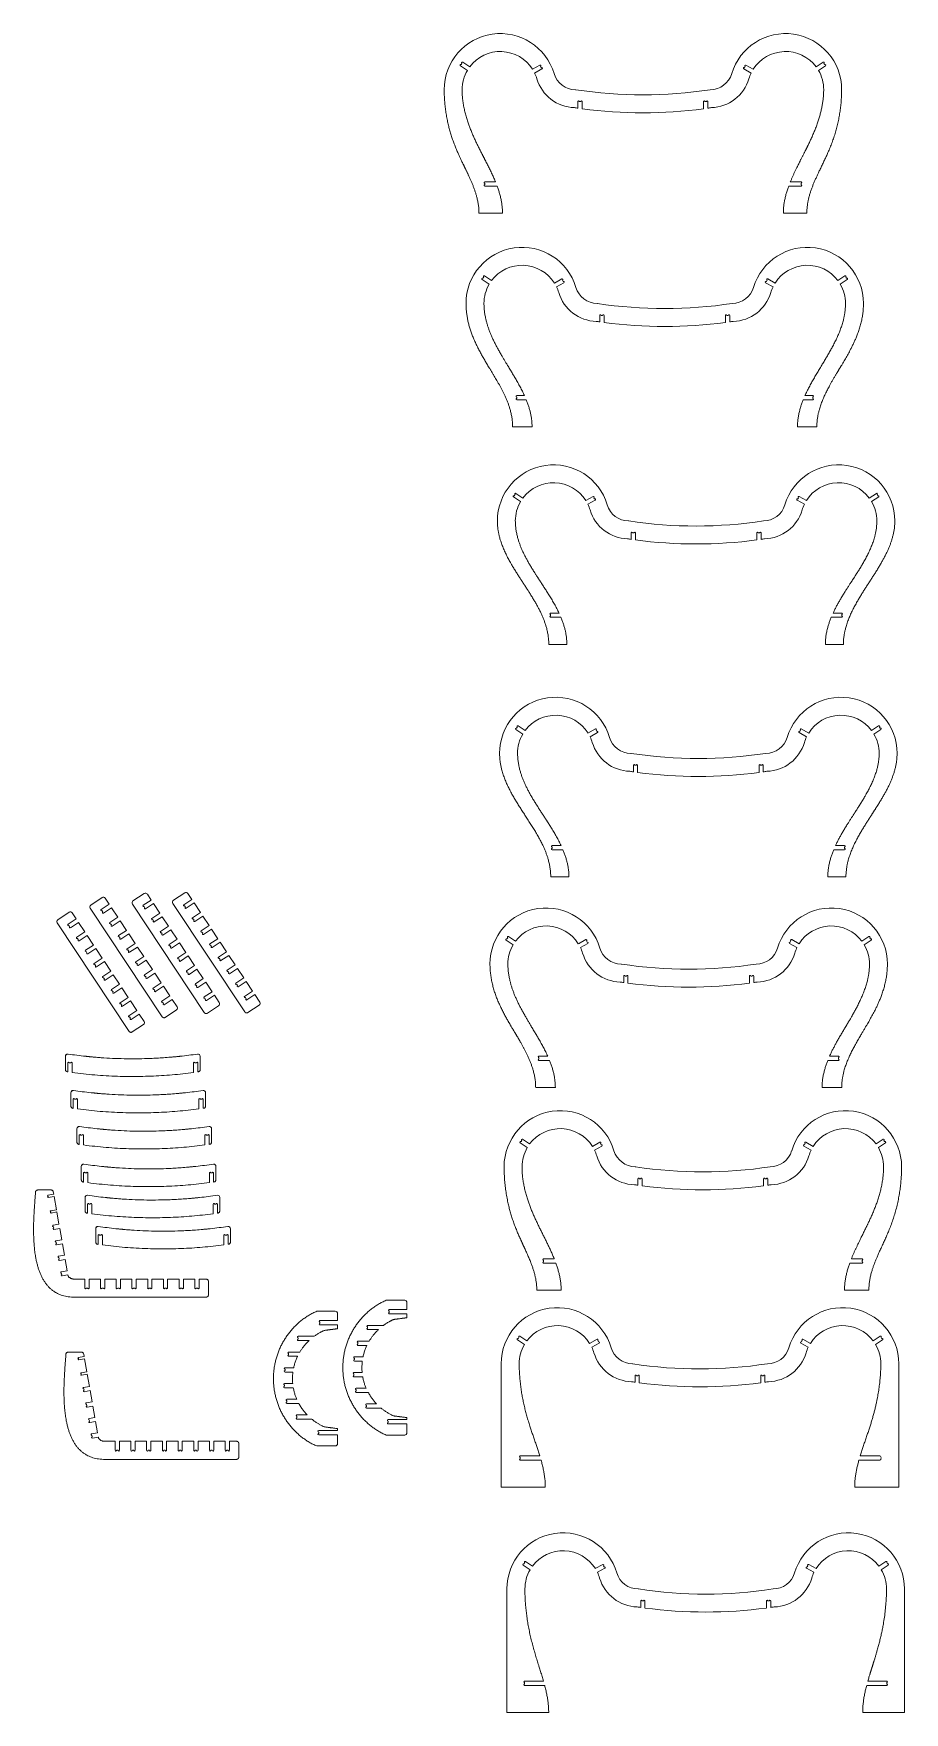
# Model space of a CAD drawing. Header units: millimetres. Extents: x -1732 to 2148, y -3588 to 3891.
import ezdxf

# ---------------------------------------------------------------- set-up
doc = ezdxf.new("R2010")
doc.units = ezdxf.units.MM

msp = doc.modelspace()

# ---------------------------------------------------------------- linework, layer by layer
at = {"color": 7, "linetype": 'Continuous', "lineweight": 15}
for p, q in [((169.7, 3747.3), (201, 3726.6)), ((176.7, 3757.9), (173.2, 3752.6)), ((211.5, 3742.4), (180.2, 3763.2)), ((524.3, 3749.7), (491.4, 3731.4)), ((530.5, 3738.6), (527.4, 3744.2)), ((1438.8, 3744.2), (1435.8, 3738.6)), ((1474.8, 3731.4), (1441.9, 3749.7)), ((1786.1, 3763.2), (1754.7, 3742.4)), ((1765.2, 3726.6), (1796.6, 3747.3)), ((1793.1, 3752.6), (1789.6, 3757.9)), ((500.7, 3714.8), (533.5, 3733.1)), ((1432.7, 3733.1), (1465.5, 3714.8)), ((693.6, 3587.4), (693.6, 3558.5)), ((706.3, 3587.4), (699.9, 3587.4)), ((712.6, 3555.9), (712.6, 3587.4)), ((1253.6, 3587.4), (1253.6, 3555.9)), ((1266.3, 3587.4), (1259.9, 3587.4)), ((1272.6, 3558.5), (1272.6, 3587.4)), ((326.2, 3230.2), (278.5, 3230.2)), ((278.5, 3223.9), (278.5, 3217.5)), ((1687.7, 3230.2), (1639.8, 3230.2)), ((1687.7, 3217.5), (1687.7, 3223.9)), ((278.5, 3211.2), (333.6, 3211.2)), ((1632.5, 3211.2), (1687.7, 3211.2)), ((252.8, 3090.7), (357.4, 3090.7)), ((1608.8, 3090.7), (1713.5, 3090.7)), ((266.9, 2795.1), (298.3, 2774.4)), ((273.9, 2805.7), (270.4, 2800.4)), ((308.7, 2790.2), (277.4, 2811)), ((621.6, 2797.5), (588.7, 2779.2)), ((598, 2762.6), (630.8, 2780.9)), ((627.7, 2786.4), (624.6, 2792)), ((1530, 2780.9), (1562.8, 2762.6)), ((1536.1, 2792), (1533, 2786.4)), ((1572, 2779.2), (1539.2, 2797.5)), ((1883.3, 2811), (1852, 2790.2)), ((1862.5, 2774.4), (1893.8, 2795.1)), ((1890.3, 2800.4), (1886.8, 2805.7)), ((790.9, 2635.2), (790.9, 2606.3)), ((803.5, 2635.2), (797.2, 2635.2)), ((809.9, 2603.7), (809.9, 2635.2)), ((1350.9, 2635.2), (1350.9, 2603.7)), ((1363.5, 2635.2), (1357.2, 2635.2)), ((1369.9, 2606.3), (1369.9, 2635.2)), ((455.3, 2278), (421.3, 2278)), ((421.3, 2271.7), (421.3, 2265.3)), ((421.3, 2259), (463.4, 2259)), ((1697.1, 2259), (1739.4, 2259)), ((1739.4, 2278), (1705.2, 2278)), ((1739.4, 2265.3), (1739.4, 2271.7)), ((402.8, 2138.5), (489.2, 2138.5)), ((1671.6, 2138.5), (1758, 2138.5)), ((406.7, 1826.4), (438, 1805.6)), ((413.7, 1837), (410.2, 1831.7)), ((448.5, 1821.5), (417.2, 1842.2)), ((761.3, 1828.8), (728.5, 1810.5)), ((737.7, 1793.9), (770.5, 1812.2)), ((767.5, 1817.7), (764.4, 1823.2)), ((1669.7, 1812.2), (1702.5, 1793.9)), ((1675.8, 1823.2), (1672.8, 1817.7)), ((1711.8, 1810.5), (1678.9, 1828.8)), ((2023.1, 1842.2), (1991.7, 1821.5)), ((2002.2, 1805.6), (2033.6, 1826.4)), ((2030.1, 1831.7), (2026.6, 1837)), ((930.6, 1666.5), (930.6, 1637.6)), ((943.3, 1666.5), (936.9, 1666.5)), ((949.6, 1634.9), (949.6, 1666.5)), ((1490.6, 1666.5), (1490.6, 1634.9)), ((1503.3, 1666.5), (1496.9, 1666.5)), ((1509.6, 1637.6), (1509.6, 1666.5)), ((609.4, 1309.3), (571.4, 1309.3)), ((571.4, 1302.9), (571.4, 1296.6)), ((571.4, 1290.3), (617.8, 1290.3)), ((1822.1, 1290.3), (1868.8, 1290.3)), ((1868.8, 1309.3), (1830.5, 1309.3)), ((1868.8, 1296.6), (1868.8, 1302.9)), ((563.7, 1169.8), (644.3, 1169.8)), ((1796, 1169.8), (1876.5, 1169.8)), ((416.6, 790.8), (447.9, 770)), ((423.6, 801.3), (420.1, 796.1)), ((458.4, 785.9), (427.1, 806.6)), ((771.3, 793.2), (738.4, 774.9)), ((747.6, 758.3), (780.5, 776.5)), ((777.4, 782.1), (774.3, 787.6)), ((1679.6, 776.5), (1712.5, 758.3)), ((1685.8, 787.6), (1682.7, 782.1)), ((1721.7, 774.9), (1688.9, 793.2)), ((2033, 806.6), (2001.7, 785.9)), ((2012.2, 770), (2043.5, 790.8)), ((2040, 796.1), (2036.5, 801.3)), ((940.6, 630.9), (940.6, 601.9)), ((953.2, 630.9), (946.9, 630.9)), ((959.6, 599.3), (959.6, 630.9)), ((1500.6, 630.9), (1500.6, 599.3)), ((1513.2, 630.9), (1506.9, 630.9)), ((1519.6, 601.9), (1519.6, 630.9)), ((618.5, 273.6), (578.7, 273.6)), ((578.7, 267.3), (578.7, 261)), ((578.7, 254.6), (626.9, 254.6)), ((1833, 254.6), (1881.4, 254.6)), ((1881.4, 273.6), (1841.3, 273.6)), ((1881.4, 261), (1881.4, 267.3)), ((572.4, 134.1), (653.3, 134.1)), ((1806.8, 134.1), (1887.7, 134.1)), ((-1426.4, 41.5), (-1476.4, 8.3)), ((-1430.7, -11.2), (-1395.1, 12.4)), ((-1395.1, 12.4), (-1412.5, 38.7)), ((-1291.5, 13), (-971.1, -470.5)), ((-1238.7, 60), (-1288.7, 26.8)), ((-1243, 7.3), (-1207.4, 30.9)), ((-1236, -3.2), (-1239.5, 2)), ((-1196.9, 15.1), (-1232.5, -8.5)), ((-1207.4, 30.9), (-1224.8, 57.2)), ((-1168.8, -27.4), (-1196.9, 15.1)), ((-1110.9, 15.7), (-790.4, -467.8)), ((-1058.1, 62.7), (-1108.1, 29.5)), ((-1062.4, 10), (-1026.8, 33.6)), ((-1055.4, -0.5), (-1058.9, 4.7)), ((-1016.3, 17.8), (-1051.9, -5.8)), ((-1026.8, 33.6), (-1044.2, 59.9)), ((-988.1, -24.7), (-1016.3, 17.8)), ((-1626.6, -70.8), (-1306.1, -554.2)), ((-1573.7, -23.8), (-1623.7, -57)), ((-1578, -76.4), (-1542.5, -52.9)), ((-1532, -68.7), (-1567.5, -92.3)), ((-1542.5, -52.9), (-1559.9, -26.6)), ((-1503.8, -111.2), (-1532, -68.7)), ((-1479.2, -5.5), (-1158.7, -489)), ((-1423.7, -21.7), (-1427.2, -16.5)), ((-1384.6, -3.4), (-1420.2, -27)), ((-1392, -69.5), (-1356.4, -45.9)), ((-1356.4, -45.9), (-1384.6, -3.4)), ((-1345.9, -61.8), (-1381.5, -85.4)), ((-1317.8, -104.3), (-1345.9, -61.8)), ((-1204.3, -51), (-1168.8, -27.4)), ((-1197.3, -61.6), (-1200.8, -56.3)), ((-1158.3, -43.3), (-1193.8, -66.9)), ((-1130.1, -85.8), (-1158.3, -43.3)), ((-1023.7, -48.3), (-988.1, -24.7)), ((-1016.7, -58.9), (-1020.2, -53.6)), ((-977.6, -40.6), (-1013.2, -64.2)), ((-949.5, -83.1), (-977.6, -40.6)), ((-1571, -87), (-1574.5, -81.7)), ((-1539.4, -134.8), (-1503.8, -111.2)), ((-1532.4, -145.3), (-1535.9, -140.1)), ((-1493.3, -127), (-1528.9, -150.6)), ((-1465.1, -169.5), (-1493.3, -127)), ((-1385, -80.1), (-1388.5, -74.8)), ((-1353.3, -127.9), (-1317.8, -104.3)), ((-1346.3, -138.4), (-1349.8, -133.1)), ((-1307.3, -120.1), (-1342.8, -143.7)), ((-1279.1, -162.6), (-1307.3, -120.1)), ((-1165.7, -109.4), (-1130.1, -85.8)), ((-1158.7, -119.9), (-1162.2, -114.6)), ((-1119.6, -101.6), (-1155.2, -125.2)), ((-1127, -167.7), (-1091.4, -144.1)), ((-1091.4, -144.1), (-1119.6, -101.6)), ((-985, -106.7), (-949.5, -83.1)), ((-978, -117.2), (-981.5, -111.9)), ((-939, -98.9), (-974.5, -122.5)), ((-946.4, -165), (-910.8, -141.4)), ((-910.8, -141.4), (-939, -98.9)), ((373.6, -148), (404.9, -168.8)), ((380.6, -137.5), (377.1, -142.7)), ((415.4, -152.9), (384.1, -132.2)), ((728.3, -145.6), (695.4, -163.9)), ((1678.7, -163.9), (1645.9, -145.6)), ((1990, -132.2), (1958.7, -152.9)), ((1969.2, -168.8), (2000.5, -148)), ((1997, -142.7), (1993.5, -137.5)), ((-1500.7, -193.1), (-1465.1, -169.5)), ((-1493.7, -203.7), (-1497.2, -198.4)), ((-1454.6, -185.4), (-1490.2, -209)), ((-1426.4, -227.9), (-1454.6, -185.4)), ((-1314.7, -186.2), (-1279.1, -162.6)), ((-1307.7, -196.8), (-1311.2, -191.5)), ((-1268.6, -178.5), (-1304.2, -202)), ((-1276, -244.5), (-1240.4, -221)), ((-1240.4, -221), (-1268.6, -178.5)), ((-1120, -178.3), (-1123.5, -173)), ((-1080.9, -160), (-1116.5, -183.5)), ((-1088.3, -226.1), (-1052.7, -202.5)), ((-1052.7, -202.5), (-1080.9, -160)), ((-1042.2, -218.3), (-1077.8, -241.9)), ((-1014.1, -260.8), (-1042.2, -218.3)), ((-939.4, -175.6), (-942.9, -170.3)), ((-900.3, -157.3), (-935.9, -180.8)), ((-907.7, -223.4), (-872.1, -199.8)), ((-872.1, -199.8), (-900.3, -157.3)), ((-861.6, -215.6), (-897.2, -239.2)), ((-833.4, -258.1), (-861.6, -215.6)), ((704.6, -180.5), (737.5, -162.3)), ((734.4, -156.7), (731.3, -151.2)), ((1636.6, -162.3), (1669.5, -180.5)), ((1642.8, -151.2), (1639.7, -156.7)), ((-1462, -251.5), (-1426.4, -227.9)), ((-1455, -262), (-1458.5, -256.8)), ((-1415.9, -243.7), (-1451.5, -267.3)), ((-1423.3, -309.8), (-1387.8, -286.2)), ((-1387.8, -286.2), (-1415.9, -243.7)), ((-1269, -255.1), (-1272.5, -249.8)), ((-1229.9, -236.8), (-1265.5, -260.4)), ((-1237.3, -302.9), (-1201.7, -279.3)), ((-1201.7, -279.3), (-1229.9, -236.8)), ((-1191.2, -295.1), (-1226.8, -318.7)), ((-1163, -337.7), (-1191.2, -295.1)), ((-1081.3, -236.6), (-1084.8, -231.3)), ((-1049.6, -284.4), (-1014.1, -260.8)), ((-1042.6, -295), (-1046.1, -289.7)), ((-1003.6, -276.6), (-1039.1, -300.2)), ((-975.4, -319.2), (-1003.6, -276.6)), ((-900.7, -233.9), (-904.2, -228.6)), ((-869, -281.7), (-833.4, -258.1)), ((-862, -292.3), (-865.5, -287)), ((-822.9, -273.9), (-858.5, -297.5)), ((-794.7, -316.5), (-822.9, -273.9)), ((-1416.3, -320.4), (-1419.8, -315.1)), ((-1377.3, -302.1), (-1412.8, -325.7)), ((-1384.6, -368.2), (-1349.1, -344.6)), ((-1377.7, -378.7), (-1381.1, -373.4)), ((-1349.1, -344.6), (-1377.3, -302.1)), ((-1338.6, -360.4), (-1374.2, -384)), ((-1310.4, -402.9), (-1338.6, -360.4)), ((-1230.3, -313.5), (-1233.8, -308.2)), ((-1198.6, -361.2), (-1163, -337.7)), ((-1191.6, -371.8), (-1195.1, -366.5)), ((-1152.5, -353.5), (-1188.1, -377.1)), ((-1124.4, -396), (-1152.5, -353.5)), ((-1010.9, -342.7), (-975.4, -319.2)), ((-1003.9, -353.3), (-1007.4, -348)), ((-964.9, -335), (-1000.4, -358.6)), ((-936.7, -377.5), (-964.9, -335)), ((-830.3, -340), (-794.7, -316.5)), ((-823.3, -350.6), (-826.8, -345.3)), ((-784.2, -332.3), (-819.8, -355.9)), ((-756.1, -374.8), (-784.2, -332.3)), ((897.6, -307.9), (897.6, -336.9)), ((910.2, -307.9), (903.9, -307.9)), ((916.6, -339.5), (916.6, -307.9)), ((1457.6, -307.9), (1457.6, -339.5)), ((1470.2, -307.9), (1463.9, -307.9)), ((1476.6, -336.9), (1476.6, -307.9)), ((-1346, -426.5), (-1310.4, -402.9)), ((-1339, -437.1), (-1342.5, -431.8)), ((-1299.9, -418.8), (-1335.5, -442.3)), ((-1271.7, -461.3), (-1299.9, -418.8)), ((-1159.9, -419.6), (-1124.4, -396)), ((-1152.9, -430.1), (-1156.4, -424.9)), ((-1113.9, -411.8), (-1149.4, -435.4)), ((-1092, -444.8), (-1113.9, -411.8)), ((-972.3, -401.1), (-936.7, -377.5)), ((-965.3, -411.6), (-968.8, -406.4)), ((-926.2, -393.3), (-961.8, -416.9)), ((-957.2, -473.3), (-907.2, -440.1)), ((-904.4, -426.3), (-926.2, -393.3)), ((-791.6, -398.4), (-756.1, -374.8)), ((-784.6, -408.9), (-788.1, -403.7)), ((-745.6, -390.6), (-781.1, -414.2)), ((-776.6, -470.6), (-726.5, -437.4)), ((-723.7, -423.6), (-745.6, -390.6)), ((-1307.3, -484.9), (-1271.7, -461.3)), ((-1300.3, -495.4), (-1303.8, -490.1)), ((-1261.2, -477.1), (-1296.8, -500.7)), ((-1239.4, -510), (-1261.2, -477.1)), ((-1144.9, -491.8), (-1094.8, -458.6)), ((-1292.2, -557), (-1242.2, -523.9)), ((-1589.6, -665.3), (-1589.6, -724.9)), ((-989.6, -724.7), (-989.6, -665.3)), ((559.3, -665.2), (520, -665.2)), ((520, -671.5), (520, -677.8)), ((1854.1, -665.2), (1814.5, -665.2)), ((1854.1, -677.8), (1854.1, -671.5)), ((-1581, -734.8), (-1579.1, -735.1)), ((-1579.1, -694.5), (-1579.1, -735.1)), ((-1566.4, -694.5), (-1572.7, -694.5)), ((-1560.1, -737.7), (-1560.1, -694.5)), ((-1019.1, -694.5), (-1019.1, -737.5)), ((-1006.4, -694.5), (-1012.7, -694.5)), ((-1000.1, -734.9), (-1000.1, -694.5)), ((-1000.1, -734.9), (-998.2, -734.6)), ((520, -684.2), (567.4, -684.2)), ((1806.5, -684.2), (1854.1, -684.2)), ((505.3, -804.7), (593, -804.7)), ((1781.1, -804.7), (1868.8, -804.7)), ((-1565.3, -827.5), (-1565.3, -887.1)), ((-1556.7, -897.1), (-1554.8, -897.3)), ((-1554.8, -856.7), (-1554.8, -897.3)), ((-1542.1, -856.7), (-1548.4, -856.7)), ((-1535.8, -899.9), (-1535.8, -856.7)), ((-994.8, -856.7), (-994.8, -899.7)), ((-982.1, -856.7), (-988.4, -856.7)), ((-975.8, -897.1), (-975.8, -856.7)), ((-975.8, -897.1), (-973.9, -896.8)), ((-965.3, -886.9), (-965.3, -827.5)), ((-1538.5, -988), (-1538.5, -1047.7)), ((-1528, -1017.3), (-1528, -1057.9)), ((-1515.3, -1017.3), (-1521.7, -1017.3)), ((-1509, -1060.4), (-1509, -1017.3)), ((-968, -1017.3), (-968, -1060.2)), ((-955.3, -1017.3), (-961.7, -1017.3)), ((-949, -1057.6), (-949, -1017.3)), ((-938.5, -1047.5), (-938.5, -988)), ((443.6, -1040.3), (440.1, -1045.6)), ((478.4, -1055.8), (447.1, -1035)), ((2053, -1035), (2021.7, -1055.8)), ((2060, -1045.6), (2056.5, -1040.3)), ((-1529.9, -1057.6), (-1528, -1057.9)), ((-949, -1057.6), (-947.1, -1057.4)), ((436.6, -1050.9), (467.9, -1071.6)), ((791.2, -1048.5), (758.4, -1066.7)), ((767.6, -1083.4), (800.5, -1065.1)), ((797.4, -1059.6), (794.3, -1054)), ((1699.6, -1065.1), (1732.5, -1083.4)), ((1705.8, -1054), (1702.7, -1059.6)), ((1741.7, -1066.7), (1708.9, -1048.5)), ((2032.2, -1071.6), (2063.5, -1050.9)), ((-1519.1, -1155.8), (-1519.1, -1215.5)), ((-1508.6, -1185.1), (-1508.6, -1225.7)), ((-1495.9, -1185.1), (-1502.2, -1185.1)), ((-1489.6, -1228.2), (-1489.6, -1185.1)), ((-948.6, -1185.1), (-948.6, -1228.1)), ((-935.9, -1185.1), (-942.2, -1185.1)), ((-929.6, -1225.5), (-929.6, -1185.1)), ((-919.1, -1215.3), (-919.1, -1155.8)), ((-1713.1, -1260.9), (-1653.8, -1260.9)), ((-1643.8, -1269.2), (-1641.9, -1280)), ((-1510.4, -1225.4), (-1508.6, -1225.7)), ((-929.6, -1225.5), (-927.7, -1225.2)), ((960.5, -1210.8), (960.5, -1239.7)), ((973.2, -1210.8), (966.9, -1210.8)), ((979.5, -1242.3), (979.5, -1210.8)), ((1520.5, -1210.8), (1520.5, -1242.3)), ((1533.2, -1210.8), (1526.9, -1210.8)), ((1539.5, -1239.7), (1539.5, -1210.8)), ((-1667.8, -1284.6), (-1641.9, -1280)), ((-1666.7, -1291.2), (-1667.3, -1287.9)), ((-1640.1, -1289.9), (-1666.1, -1294.5)), ((-1640.1, -1289.9), (-1629.7, -1349)), ((-1502, -1294.5), (-1502, -1354.2)), ((-1491.5, -1323.7), (-1491.5, -1364.3)), ((-1478.9, -1323.7), (-1485.2, -1323.7)), ((-1472.5, -1366.9), (-1472.5, -1323.7)), ((-931.5, -1323.7), (-931.5, -1366.7)), ((-918.9, -1323.7), (-925.2, -1323.7)), ((-912.5, -1364.1), (-912.5, -1323.7)), ((-902, -1353.9), (-902, -1294.5)), ((-1655.7, -1353.6), (-1629.7, -1349)), ((-1654.5, -1360.1), (-1655.1, -1356.8)), ((-1628, -1358.8), (-1653.9, -1363.4)), ((-1644.3, -1418.1), (-1618.4, -1413.5)), ((-1628, -1358.8), (-1618.4, -1413.5)), ((-1493.4, -1364.1), (-1491.5, -1364.3)), ((-912.5, -1364.1), (-910.6, -1363.8)), ((-1642.1, -1430.5), (-1643.2, -1424.3)), ((-1615.1, -1432.2), (-1641, -1436.8)), ((-1632.2, -1487), (-1606.2, -1482.4)), ((-1630, -1499.5), (-1631.1, -1493.2)), ((-1615.1, -1432.2), (-1606.2, -1482.4)), ((-1454.7, -1433.3), (-1454.7, -1493)), ((-1444.2, -1462.6), (-1444.2, -1503.1)), ((-1431.5, -1462.6), (-1437.8, -1462.6)), ((-1425.2, -1505.7), (-1425.2, -1462.6)), ((-884.2, -1462.6), (-884.2, -1505.5)), ((-871.5, -1462.6), (-877.8, -1462.6)), ((-865.2, -1502.9), (-865.2, -1462.6)), ((-854.7, -1492.8), (-854.7, -1433.3)), ((-1602.9, -1501.1), (-1628.9, -1505.7)), ((-1620, -1555.9), (-1594, -1551.4)), ((-1617.8, -1568.4), (-1618.9, -1562.2)), ((-1590.7, -1570.1), (-1616.7, -1574.6)), ((-1602.9, -1501.1), (-1594, -1551.4)), ((-1590.7, -1570.1), (-1581.9, -1620.3)), ((-1446.1, -1502.9), (-1444.2, -1503.1)), ((-865.2, -1502.9), (-863.3, -1502.7)), ((588.2, -1568), (540.3, -1568)), ((1959.8, -1568), (1911.7, -1568)), ((-1608.3, -1625), (-1581.9, -1620.3)), ((-1606.1, -1637.4), (-1607.2, -1631.2)), ((-1578.6, -1639), (-1605, -1643.7)), ((-1578.6, -1639), (-1578.6, -1639.1)), ((540.3, -1574.3), (540.3, -1580.7)), ((540.3, -1587), (595.4, -1587)), ((1904.6, -1587), (1959.8, -1587)), ((1959.8, -1580.7), (1959.8, -1574.3)), ((-1552.8, -1657.8), (-1503.3, -1657.8)), ((-1503.3, -1698.1), (-1503.3, -1657.8)), ((-1490.7, -1698.1), (-1497, -1698.1)), ((-1484.3, -1657.8), (-1484.3, -1698.1)), ((-1484.3, -1657.8), (-1433.3, -1657.8)), ((-1433.3, -1698.1), (-1433.3, -1657.8)), ((-1420.7, -1698.1), (-1427, -1698.1)), ((-1414.3, -1657.8), (-1414.3, -1698.1)), ((-1414.3, -1657.8), (-1363.3, -1657.8)), ((-1363.3, -1698.1), (-1363.3, -1657.8)), ((-1350.7, -1698.1), (-1357, -1698.1)), ((-1344.3, -1657.8), (-1344.3, -1698.1)), ((-1344.3, -1657.8), (-1293.3, -1657.8)), ((-1293.3, -1698.1), (-1293.3, -1657.8)), ((-1280.7, -1698.1), (-1287, -1698.1)), ((-1274.3, -1657.8), (-1274.3, -1698.1)), ((-1274.3, -1657.8), (-1223.3, -1657.8)), ((-1223.3, -1698.1), (-1223.3, -1657.8)), ((-1210.7, -1698.1), (-1217, -1698.1)), ((-1204.3, -1657.8), (-1204.3, -1698.1)), ((-1204.3, -1657.8), (-1153.3, -1657.8)), ((-1153.3, -1698.1), (-1153.3, -1657.8)), ((-1140.7, -1698.1), (-1147, -1698.1)), ((-1134.3, -1657.8), (-1134.3, -1698.1)), ((-1134.3, -1657.8), (-1083.3, -1657.8)), ((-1083.3, -1698.1), (-1083.3, -1657.8)), ((-1070.7, -1698.1), (-1077, -1698.1)), ((-1064.3, -1657.8), (-1064.3, -1698.1)), ((-1064.3, -1657.8), (-1013.3, -1657.8)), ((-1013.3, -1698.1), (-1013.3, -1657.8)), ((-1000.7, -1698.1), (-1007, -1698.1)), ((-994.3, -1657.8), (-962.8, -1657.8)), ((-994.3, -1657.8), (-994.3, -1698.1)), ((-952.8, -1667.9), (-952.8, -1728.3)), ((510.3, -1707.5), (618.9, -1707.5)), ((1881.2, -1707.5), (1989.8, -1707.5)), ((-1552.8, -1738.4), (-1556.2, -1738.3)), ((-962.8, -1738.4), (-1552.8, -1738.4)), ((-78.1, -1752.4), (-161.2, -1752.4)), ((-146.8, -1793.9), (-68.1, -1793.9)), ((-68.1, -1793.9), (-68.1, -1762.4)), ((-387.3, -1801.3), (-470.4, -1801.3)), ((-456, -1842.8), (-377.3, -1842.8)), ((-456, -1855.5), (-456, -1849.1)), ((-377.3, -1861.8), (-456, -1861.8)), ((-377.3, -1842.8), (-377.3, -1811.3)), ((-243.7, -1863.9), (-172.6, -1863.9)), ((-146.8, -1806.6), (-146.8, -1800.3)), ((-68.1, -1812.9), (-146.8, -1812.9)), ((-552.9, -1912.8), (-481.8, -1912.8)), ((-552.9, -1925.5), (-552.9, -1919.1)), ((-504.5, -1931.8), (-552.9, -1931.8)), ((-286.5, -1933.9), (-236.2, -1933.9)), ((-286.5, -1946.6), (-286.5, -1940.3)), ((-243.7, -1876.6), (-243.7, -1870.3)), ((-195.3, -1882.9), (-243.7, -1882.9)), ((424, -1928.5), (455.3, -1949.3)), ((431, -1918), (427.5, -1923.2)), ((465.8, -1933.4), (434.5, -1912.7)), ((778.6, -1926.1), (745.8, -1944.4)), ((755, -1961), (787.9, -1942.7)), ((784.8, -1937.2), (781.7, -1931.7)), ((1687, -1942.7), (1719.9, -1961)), ((1693.2, -1931.7), (1690.1, -1937.2)), ((1729.1, -1944.4), (1696.3, -1926.1)), ((2040.4, -1912.7), (2009.1, -1933.4)), ((2019.6, -1949.3), (2050.9, -1928.5)), ((2047.4, -1923.2), (2043.9, -1918)), ((-1577.8, -1983.4), (-1518.4, -1983.4)), ((-1532.5, -2007.1), (-1506.5, -2002.5)), ((-1531.3, -2013.7), (-1531.9, -2010.4)), ((-1504.8, -2012.4), (-1530.7, -2017)), ((-1508.4, -1991.7), (-1506.5, -2002.5)), ((-1504.8, -2012.4), (-1494.3, -2071.5)), ((-595.7, -1982.8), (-545.4, -1982.8)), ((-595.7, -1995.5), (-595.7, -1989.1)), ((-555.6, -2001.8), (-595.7, -2001.8)), ((-302.2, -2003.9), (-263.7, -2003.9)), ((-302.2, -2016.6), (-302.2, -2010.3)), ((-246.3, -1952.9), (-286.5, -1952.9)), ((-1520.3, -2076), (-1494.3, -2071.5)), ((-1519.1, -2082.6), (-1519.7, -2079.3)), ((-1492.6, -2081.3), (-1518.6, -2085.9)), ((-1492.6, -2081.3), (-1483, -2136)), ((-611.4, -2052.8), (-573, -2052.8)), ((-611.4, -2065.5), (-611.4, -2059.1)), ((-576.2, -2071.8), (-611.4, -2071.8)), ((-304.8, -2073.9), (-267.9, -2073.9)), ((-304.8, -2086.6), (-304.8, -2080.3)), ((-265.3, -2092.9), (-304.8, -2092.9)), ((-267, -2022.9), (-302.2, -2022.9)), ((352, -2035.1), (352, -2585.1)), ((948, -2088.4), (948, -2117.4)), ((960.6, -2088.4), (954.3, -2088.4)), ((967, -2120), (967, -2088.4)), ((1508, -2088.4), (1508, -2120)), ((1520.6, -2088.4), (1514.3, -2088.4)), ((1527, -2117.4), (1527, -2088.4)), ((2122.9, -2585.1), (2122.9, -2035.1)), ((-1508.9, -2140.6), (-1483, -2136)), ((-1506.7, -2153), (-1507.8, -2146.8)), ((-1479.7, -2154.7), (-1505.6, -2159.3)), ((-1479.7, -2154.7), (-1470.8, -2204.9)), ((-614, -2122.8), (-577.1, -2122.8)), ((-614, -2135.5), (-614, -2129.1)), ((-574.5, -2141.8), (-614, -2141.8)), ((-294.5, -2143.9), (-250, -2143.9)), ((-294.5, -2156.6), (-294.5, -2150.3)), ((-240.7, -2162.9), (-294.5, -2162.9)), ((-1496.8, -2209.5), (-1470.8, -2204.9)), ((-1494.6, -2222), (-1495.7, -2215.7)), ((-1467.5, -2223.6), (-1493.5, -2228.2)), ((-1467.5, -2223.6), (-1458.7, -2273.8)), ((-603.7, -2192.8), (-559.2, -2192.8)), ((-603.7, -2205.5), (-603.7, -2199.1)), ((-550, -2211.8), (-603.7, -2211.8)), ((-248.9, -2213.9), (-203.4, -2213.9)), ((-248.9, -2226.6), (-248.9, -2220.3)), ((-182.9, -2232.9), (-248.9, -2232.9)), ((-1484.6, -2278.4), (-1458.7, -2273.8)), ((-1482.4, -2290.9), (-1483.5, -2284.7)), ((-1455.4, -2292.6), (-1481.3, -2297.1)), ((-1455.4, -2292.6), (-1446.5, -2342.8)), ((-558.1, -2262.8), (-512.6, -2262.8)), ((-558.1, -2275.5), (-558.1, -2269.1)), ((-492.1, -2281.8), (-558.1, -2281.8)), ((-152.3, -2283.9), (-68.1, -2283.9)), ((-152.3, -2296.6), (-152.3, -2290.3)), ((-68.1, -2302.9), (-152.3, -2302.9)), ((-68.1, -2342.4), (-68.1, -2302.9)), ((-1472.9, -2347.4), (-1446.5, -2342.8)), ((-1470.7, -2359.9), (-1471.8, -2353.7)), ((-1443.2, -2361.5), (-1469.6, -2366.2)), ((-1443.2, -2361.5), (-1443.2, -2361.6)), ((-1417.5, -2380.3), (-1368, -2380.3)), ((-1368, -2420.6), (-1368, -2380.3)), ((-1349, -2380.3), (-1349, -2420.6)), ((-1349, -2380.3), (-1298, -2380.3)), ((-1298, -2420.6), (-1298, -2380.3)), ((-1279, -2380.3), (-1279, -2420.6)), ((-1279, -2380.3), (-1228, -2380.3)), ((-1228, -2420.6), (-1228, -2380.3)), ((-1209, -2380.3), (-1209, -2420.6)), ((-1209, -2380.3), (-1158, -2380.3)), ((-1158, -2420.6), (-1158, -2380.3)), ((-1139, -2380.3), (-1139, -2420.6)), ((-1139, -2380.3), (-1088, -2380.3)), ((-1088, -2420.6), (-1088, -2380.3)), ((-1069, -2380.3), (-1069, -2420.6)), ((-1069, -2380.3), (-1018, -2380.3)), ((-1018, -2420.6), (-1018, -2380.3)), ((-999, -2380.3), (-999, -2420.6)), ((-999, -2380.3), (-948, -2380.3)), ((-948, -2420.6), (-948, -2380.3)), ((-929, -2380.3), (-929, -2420.6)), ((-929, -2380.3), (-878, -2380.3)), ((-878, -2420.6), (-878, -2380.3)), ((-859, -2380.3), (-827.5, -2380.3)), ((-859, -2380.3), (-859, -2420.6)), ((-817.5, -2390.4), (-817.5, -2450.8)), ((-461.5, -2332.8), (-377.3, -2332.8)), ((-461.5, -2345.5), (-461.5, -2339.1)), ((-377.3, -2351.8), (-461.5, -2351.8)), ((-377.3, -2391.3), (-377.3, -2351.8)), ((-161.2, -2352.4), (-78.1, -2352.4)), ((-1417.5, -2460.8), (-1420.8, -2460.8)), ((-827.5, -2460.8), (-1417.5, -2460.8)), ((-1355.3, -2420.6), (-1361.6, -2420.6)), ((-1285.3, -2420.6), (-1291.6, -2420.6)), ((-1215.3, -2420.6), (-1221.6, -2420.6)), ((-1145.3, -2420.6), (-1151.6, -2420.6)), ((-1075.3, -2420.6), (-1081.6, -2420.6)), ((-1005.3, -2420.6), (-1011.6, -2420.6)), ((-935.3, -2420.6), (-941.6, -2420.6)), ((-865.3, -2420.6), (-871.6, -2420.6)), ((-470.4, -2401.3), (-387.3, -2401.3)), ((523.8, -2445.6), (436.3, -2445.6)), ((436.3, -2452), (436.3, -2458.3)), ((436.3, -2464.6), (529.4, -2464.6)), ((1945.5, -2464.6), (2038.6, -2464.6)), ((2038.6, -2445.6), (1951, -2445.6)), ((352, -2585.1), (548.3, -2585.1)), ((1926.6, -2585.1), (2122.9, -2585.1)), ((491.2, -2936.5), (459.8, -2915.7)), ((2065.8, -2915.7), (2034.4, -2936.5)), ((449.4, -2931.6), (480.7, -2952.3)), ((456.3, -2921), (452.9, -2926.3)), ((804, -2929.2), (771.1, -2947.4)), ((780.4, -2964.1), (813.2, -2945.8)), ((810.2, -2940.3), (807.1, -2934.7)), ((1712.4, -2945.8), (1745.2, -2964.1)), ((1718.5, -2934.7), (1715.5, -2940.3)), ((1754.5, -2947.4), (1721.6, -2929.2)), ((2044.9, -2952.3), (2076.3, -2931.6)), ((2072.8, -2926.3), (2069.3, -2921)), ((377.4, -3038.2), (377.4, -3588.2)), ((2148.2, -3588.2), (2148.2, -3038.2)), ((973.3, -3091.5), (973.3, -3120.4)), ((986, -3091.5), (979.6, -3091.5)), ((992.3, -3123), (992.3, -3091.5)), ((1533.3, -3091.5), (1533.3, -3123)), ((1546, -3091.5), (1539.6, -3091.5)), ((1552.3, -3120.4), (1552.3, -3091.5)), ((456.1, -3448.7), (540.2, -3448.7)), ((456.1, -3461.4), (456.1, -3455)), ((545.5, -3467.7), (456.1, -3467.7)), ((1980.1, -3467.7), (2069.5, -3467.7)), ((2069.5, -3448.7), (1985.3, -3448.7)), ((2069.5, -3461.4), (2069.5, -3455)), ((377.4, -3588.2), (563.4, -3588.2)), ((1962.3, -3588.2), (2148.2, -3588.2))]:
    msp.add_line(p, q, dxfattribs=at)
for centre, radius, start, end in [((347.7, 3640.7), 250, 16.60155, 180), ((1618.5, 3640.7), 250, 0, 163.39845), ((171.4, 3750), 3.17, 56.45785, 236.45785), ((178.4, 3760.5), 3.17, 56.45785, 236.45785), ((347.7, 3640.7), 170, 32.2638, 143.25435), ((525.8, 3746.9), 3.17, 299.0603, 119.0603), ((1440.4, 3746.9), 3.17, 60.9397, 240.9397), ((1618.5, 3640.7), 170, 36.74565, 147.7362), ((1787.8, 3760.5), 3.17, 303.54215, 123.54215), ((1794.8, 3750), 3.17, 303.54215, 123.54215), ((347.7, 3640.7), 170, 149.66134, 180), ((347.7, 3640.7), 170, 16.60155, 25.85681), ((683.1, 3740.7), 180, 196.60155, 268.40024), ((532, 3735.9), 3.17, 299.0603, 119.0603), ((683.1, 3740.7), 100, 196.60155, 269.59121), ((1283.1, 3740.7), 100, 270, 343.39845), ((1283.1, 3740.7), 180, 271.59976, 343.39845), ((1434.2, 3735.9), 3.17, 60.9397, 240.9397), ((1618.5, 3640.7), 170, 154.14319, 163.39845), ((1618.5, 3640.7), 170, 0, 30.33866), ((682.3, 3630.7), 10, 81.24281, 89.59121), ((983.1, 5583.3), 1965.6, 261.24281, 278.77895), ((696.8, 3587.4), 3.17, 0, 180), ((709.4, 3587.4), 3.17, 0, 180), ((1256.8, 3587.4), 3.17, 0, 180), ((1269.4, 3587.4), 3.17, 0, 180), ((983.1, 5583.5), 2045.6, 261.42461, 261.86412), ((983.1, 5583.5), 2045.6, 262.40135, 277.59865), ((983.1, 5583.5), 2045.6, 278.13588, 278.57539), ((278.5, 3227), 3.17, 90, 270), ((278.5, 3214.4), 3.17, 90, 270), ((1687.7, 3227), 3.17, 270, 90), ((1687.7, 3214.4), 3.17, 270, 90), ((445, 2688.5), 250, 16.60155, 180), ((1715.8, 2688.5), 250, 0, 163.39845), ((445, 2688.5), 170, 32.2638, 143.25435), ((1715.8, 2688.5), 170, 36.74565, 147.7362), ((268.7, 2797.8), 3.17, 56.45785, 236.45785), ((275.7, 2808.3), 3.17, 56.45785, 236.45785), ((445, 2688.5), 170, 149.66134, 180), ((623.1, 2794.7), 3.17, 299.0603, 119.0603), ((629.3, 2783.7), 3.17, 299.0603, 119.0603), ((1531.5, 2783.7), 3.17, 60.9397, 240.9397), ((1537.6, 2794.7), 3.17, 60.9397, 240.9397), ((1715.8, 2688.5), 170, 0, 30.33866), ((1885.1, 2808.3), 3.17, 303.54215, 123.54215), ((1892.1, 2797.8), 3.17, 303.54215, 123.54215), ((445, 2688.5), 170, 16.60155, 25.85681), ((780.4, 2788.5), 180, 196.60155, 268.40024), ((780.4, 2788.5), 100, 196.60155, 269.59121), ((1380.4, 2788.5), 100, 270, 343.39845), ((1380.4, 2788.5), 180, 271.59976, 343.39845), ((1715.8, 2688.5), 170, 154.14319, 163.39845), ((779.6, 2678.5), 10, 81.24281, 89.59121), ((1080.4, 4631.1), 1965.6, 261.24281, 278.77895), ((794, 2635.2), 3.17, 0, 180), ((806.7, 2635.2), 3.17, 0, 180), ((1354, 2635.2), 3.17, 0, 180), ((1366.7, 2635.2), 3.17, 0, 180), ((1080.4, 4631.3), 2045.6, 261.42461, 261.86412), ((1080.4, 4631.3), 2045.6, 262.40135, 277.59865), ((1080.4, 4631.3), 2045.6, 278.13588, 278.57539), ((421.3, 2274.8), 3.17, 90, 270), ((421.3, 2262.2), 3.17, 90, 270), ((1739.4, 2274.8), 3.17, 270, 90), ((1739.4, 2262.2), 3.17, 270, 90), ((584.7, 1719.8), 250, 16.60155, 180), ((1855.5, 1719.8), 250, 0, 163.39845), ((584.7, 1719.8), 170, 32.2638, 143.25435), ((1855.5, 1719.8), 170, 36.74565, 147.7362), ((408.4, 1829), 3.17, 56.45785, 236.45785), ((415.4, 1839.6), 3.17, 56.45785, 236.45785), ((584.7, 1719.8), 170, 149.66134, 180), ((762.8, 1826), 3.17, 299.0603, 119.0603), ((769, 1814.9), 3.17, 299.0603, 119.0603), ((1671.2, 1814.9), 3.17, 60.9397, 240.9397), ((1677.4, 1826), 3.17, 60.9397, 240.9397), ((1855.5, 1719.8), 170, 0, 30.33866), ((2024.8, 1839.6), 3.17, 303.54215, 123.54215), ((2031.8, 1829), 3.17, 303.54215, 123.54215), ((584.7, 1719.8), 170, 16.60155, 25.85681), ((920.1, 1819.8), 180, 196.60155, 268.40024), ((920.1, 1819.8), 100, 196.60155, 269.59121), ((1520.1, 1819.8), 100, 270, 343.39845), ((1520.1, 1819.8), 180, 271.59976, 343.39845), ((1855.5, 1719.8), 170, 154.14319, 163.39845), ((919.3, 1709.8), 10, 81.24281, 89.59121), ((1220.1, 3662.4), 1965.6, 261.24281, 278.77895), ((933.8, 1666.5), 3.17, 0, 180), ((946.4, 1666.5), 3.17, 0, 180), ((1493.8, 1666.5), 3.17, 0, 180), ((1506.4, 1666.5), 3.17, 0, 180), ((1220.1, 3662.6), 2045.6, 261.42461, 261.86412), ((1220.1, 3662.6), 2045.6, 262.40135, 277.59865), ((1220.1, 3662.6), 2045.6, 278.13588, 278.57539), ((571.4, 1306.1), 3.17, 90, 270), ((571.4, 1293.4), 3.17, 90, 270), ((1868.8, 1306.1), 3.17, 270, 90), ((1868.8, 1293.4), 3.17, 270, 90), ((594.7, 684.1), 250, 16.60155, 180), ((1865.5, 684.1), 250, 0, 163.39845), ((594.7, 684.1), 170, 32.2638, 143.25435), ((1865.5, 684.1), 170, 36.74565, 147.7362), ((418.4, 793.4), 3.17, 56.45785, 236.45785), ((425.4, 804), 3.17, 56.45785, 236.45785), ((594.7, 684.1), 170, 149.66134, 180), ((594.7, 684.1), 170, 16.60155, 25.85681), ((772.8, 790.4), 3.17, 299.0603, 119.0603), ((779, 779.3), 3.17, 299.0603, 119.0603), ((930.1, 784.1), 100, 196.60155, 269.59121), ((1530.1, 784.1), 100, 270, 343.39845), ((1681.2, 779.3), 3.17, 60.9397, 240.9397), ((1687.3, 790.4), 3.17, 60.9397, 240.9397), ((1865.5, 684.1), 170, 154.14319, 163.39845), ((1865.5, 684.1), 170, 0, 30.33866), ((2034.8, 804), 3.17, 303.54215, 123.54215), ((2041.8, 793.4), 3.17, 303.54215, 123.54215), ((930.1, 784.1), 180, 196.60155, 268.40024), ((929.3, 674.2), 10, 81.24281, 89.59121), ((1230.1, 2626.8), 1965.6, 261.24281, 278.77895), ((1530.1, 784.1), 180, 271.59976, 343.39845), ((1230.1, 2627), 2045.6, 261.42461, 261.86412), ((943.7, 630.9), 3.17, 0, 180), ((956.4, 630.9), 3.17, 0, 180), ((1230.1, 2627), 2045.6, 262.40135, 277.59865), ((1503.7, 630.9), 3.17, 0, 180), ((1516.4, 630.9), 3.17, 0, 180), ((1230.1, 2627), 2045.6, 278.13588, 278.57539), ((578.7, 270.5), 3.17, 90, 270), ((578.7, 257.8), 3.17, 90, 270), ((1881.4, 270.5), 3.17, 270, 90), ((1881.4, 257.8), 3.17, 270, 90), ((-1470.9, 0), 10, 123.54215, 213.54215), ((-1420.9, 33.1), 10, 33.54215, 123.54215), ((-1283.2, 18.5), 10, 123.54215, 213.54215), ((-1241.3, 4.7), 3.17, 123.54215, 303.54215), ((-1233.2, 51.6), 10, 33.54215, 123.54215), ((-1102.6, 21.2), 10, 123.54215, 213.54215), ((-1060.6, 7.4), 3.17, 123.54215, 303.54215), ((-1052.6, 54.3), 10, 33.54215, 123.54215), ((-1618.2, -65.3), 10, 123.54215, 213.54215), ((-1568.2, -32.1), 10, 33.54215, 123.54215), ((-1428.9, -13.8), 3.17, 123.54215, 303.54215), ((-1421.9, -24.4), 3.17, 123.54215, 303.54215), ((-1390.3, -72.2), 3.17, 123.54215, 303.54215), ((-1234.3, -5.9), 3.17, 123.54215, 303.54215), ((-1202.6, -53.7), 3.17, 123.54215, 303.54215), ((-1195.6, -64.2), 3.17, 123.54215, 303.54215), ((-1053.6, -3.2), 3.17, 123.54215, 303.54215), ((-1022, -51), 3.17, 123.54215, 303.54215), ((-1015, -61.5), 3.17, 123.54215, 303.54215), ((551.6, -254.7), 250, 16.60155, 180), ((1822.5, -254.7), 250, 360, 163.39845), ((-1576.3, -79.1), 3.17, 123.54215, 303.54215), ((-1569.3, -89.6), 3.17, 123.54215, 303.54215), ((-1537.6, -137.4), 3.17, 123.54215, 303.54215), ((-1530.6, -148), 3.17, 123.54215, 303.54215), ((-1383.3, -82.7), 3.17, 123.54215, 303.54215), ((-1351.6, -130.5), 3.17, 123.54215, 303.54215), ((-1344.6, -141.1), 3.17, 123.54215, 303.54215), ((-1163.9, -112), 3.17, 123.54215, 303.54215), ((-1156.9, -122.6), 3.17, 123.54215, 303.54215), ((-983.3, -109.3), 3.17, 123.54215, 303.54215), ((-976.3, -119.9), 3.17, 123.54215, 303.54215), ((375.4, -145.4), 3.17, 56.45785, 236.45785), ((382.4, -134.8), 3.17, 56.45785, 236.45785), ((551.6, -254.7), 170, 32.2638, 143.25435), ((729.8, -148.4), 3.17, 299.0603, 119.0603), ((1644.3, -148.4), 3.17, 60.9397, 240.9397), ((1822.5, -254.7), 170, 36.74565, 147.7362), ((1991.8, -134.8), 3.17, 303.54215, 123.54215), ((1998.8, -145.4), 3.17, 303.54215, 123.54215), ((-1498.9, -195.8), 3.17, 123.54215, 303.54215), ((-1491.9, -206.3), 3.17, 123.54215, 303.54215), ((-1312.9, -188.8), 3.17, 123.54215, 303.54215), ((-1305.9, -199.4), 3.17, 123.54215, 303.54215), ((-1125.2, -170.3), 3.17, 123.54215, 303.54215), ((-1118.2, -180.9), 3.17, 123.54215, 303.54215), ((-944.6, -167.6), 3.17, 123.54215, 303.54215), ((-937.6, -178.2), 3.17, 123.54215, 303.54215), ((-905.9, -226), 3.17, 123.54215, 303.54215), ((551.6, -254.7), 170, 149.66134, 180), ((551.6, -254.7), 170, 16.60155, 25.85681), ((887.1, -154.7), 180, 196.60155, 268.40024), ((735.9, -159.5), 3.17, 299.0603, 119.0603), ((887.1, -154.7), 100, 196.60155, 269.59121), ((1487.1, -154.7), 100, 270, 343.39845), ((1487.1, -154.7), 180, 271.59976, 343.39845), ((1638.2, -159.5), 3.17, 60.9397, 240.9397), ((1822.5, -254.7), 170, 154.14319, 163.39845), ((1822.5, -254.7), 170, 0, 30.33866), ((-1460.3, -254.1), 3.17, 123.54215, 303.54215), ((-1453.3, -264.7), 3.17, 123.54215, 303.54215), ((-1274.2, -247.2), 3.17, 123.54215, 303.54215), ((-1267.2, -257.7), 3.17, 123.54215, 303.54215), ((-1086.6, -228.7), 3.17, 123.54215, 303.54215), ((-1079.6, -239.2), 3.17, 123.54215, 303.54215), ((-1047.9, -287), 3.17, 123.54215, 303.54215), ((-1040.9, -297.6), 3.17, 123.54215, 303.54215), ((-898.9, -236.5), 3.17, 123.54215, 303.54215), ((-867.2, -284.3), 3.17, 123.54215, 303.54215), ((-860.2, -294.9), 3.17, 123.54215, 303.54215), ((886.3, -264.6), 10, 81.24281, 89.59121), ((1187.1, 1688), 1965.6, 261.24281, 278.77895), ((-1421.6, -312.5), 3.17, 123.54215, 303.54215), ((-1414.6, -323), 3.17, 123.54215, 303.54215), ((-1382.9, -370.8), 3.17, 123.54215, 303.54215), ((-1235.5, -305.5), 3.17, 123.54215, 303.54215), ((-1228.5, -316.1), 3.17, 123.54215, 303.54215), ((-1196.9, -363.9), 3.17, 123.54215, 303.54215), ((-1189.9, -374.4), 3.17, 123.54215, 303.54215), ((-1009.2, -345.4), 3.17, 123.54215, 303.54215), ((-1002.2, -355.9), 3.17, 123.54215, 303.54215), ((-828.6, -342.7), 3.17, 123.54215, 303.54215), ((-821.6, -353.2), 3.17, 123.54215, 303.54215), ((1187.1, 1688.2), 2045.6, 261.42461, 261.86412), ((900.7, -307.9), 3.17, 0, 180), ((913.4, -307.9), 3.17, 0, 180), ((1187.1, 1688.2), 2045.6, 262.40135, 277.59865), ((1460.7, -307.9), 3.17, 0, 180), ((1473.4, -307.9), 3.17, 0, 180), ((1187.1, 1688.2), 2045.6, 278.13588, 278.57539), ((-1375.9, -381.4), 3.17, 123.54215, 303.54215), ((-1344.2, -429.1), 3.17, 123.54215, 303.54215), ((-1337.2, -439.7), 3.17, 123.54215, 303.54215), ((-1158.2, -422.2), 3.17, 123.54215, 303.54215), ((-1151.2, -432.8), 3.17, 123.54215, 303.54215), ((-1100.4, -450.3), 10, 303.54215, 33.54215), ((-970.5, -403.7), 3.17, 123.54215, 303.54215), ((-963.5, -414.3), 3.17, 123.54215, 303.54215), ((-912.7, -431.8), 10, 303.54215, 33.54215), ((-789.9, -401), 3.17, 123.54215, 303.54215), ((-782.9, -411.6), 3.17, 123.54215, 303.54215), ((-732.1, -429.1), 10, 303.54215, 33.54215), ((-1305.5, -487.5), 3.17, 123.54215, 303.54215), ((-1298.5, -498), 3.17, 123.54215, 303.54215), ((-1247.7, -515.6), 10, 303.54215, 33.54215), ((-1579.6, -665.3), 10, 81.75034, 180), ((-1579.6, -665.3), 10, 89.27412, 180), ((-999.6, -665.3), 10, 360, 98.24966), ((520, -668.3), 3.17, 90, 270), ((1854.1, -668.3), 3.17, 270, 90), ((-1575.9, -694.5), 3.17, 360, 180), ((-1563.2, -694.5), 3.17, 360, 180), ((-1015.9, -694.5), 3.17, 360, 180), ((-1003.2, -694.5), 3.17, 360, 180), ((520, -681), 3.17, 90, 270), ((1854.1, -681), 3.17, 270, 90), ((-1555.3, -827.5), 10, 81.75034, 180), ((-1555.3, -827.5), 10, 89.27412, 180), ((-975.3, -827.5), 10, 360, 98.24966), ((-1551.6, -856.7), 3.17, 360, 180), ((-1538.9, -856.7), 3.17, 360, 180), ((-991.6, -856.7), 3.17, 360, 180), ((-978.9, -856.7), 3.17, 360, 180), ((614.6, -1157.5), 250, 16.60155, 180), ((1885.5, -1157.5), 250, 0, 163.39845), ((-1528.5, -988), 10, 81.75034, 180), ((-1528.5, -988), 10, 89.27412, 180), ((-1524.8, -1017.3), 3.17, 360, 180), ((-1512.2, -1017.3), 3.17, 360, 180), ((-964.8, -1017.3), 3.17, 360, 180), ((-952.2, -1017.3), 3.17, 360, 180), ((-948.5, -988), 10, 360, 98.24966), ((438.3, -1048.2), 3.17, 56.45785, 236.45785), ((445.3, -1037.7), 3.17, 56.45785, 236.45785), ((614.6, -1157.5), 170, 32.2638, 143.25435), ((1885.5, -1157.5), 170, 36.74565, 147.7362), ((2054.8, -1037.7), 3.17, 303.54215, 123.54215), ((2061.8, -1048.2), 3.17, 303.54215, 123.54215), ((614.6, -1157.5), 170, 149.66134, 180), ((614.6, -1157.5), 170, 16.60155, 25.85681), ((950, -1057.5), 180, 196.60155, 268.40024), ((792.8, -1051.3), 3.17, 299.0603, 119.0603), ((798.9, -1062.3), 3.17, 299.0603, 119.0603), ((950, -1057.5), 100, 196.60155, 269.59121), ((1550, -1057.5), 100, 270, 343.39845), ((1550, -1057.5), 180, 271.59976, 343.39845), ((1701.2, -1062.3), 3.17, 60.9397, 240.9397), ((1707.3, -1051.3), 3.17, 60.9397, 240.9397), ((1885.5, -1157.5), 170, 154.14319, 163.39845), ((1885.5, -1157.5), 170, 0, 30.33866), ((-1509.1, -1155.8), 10, 81.75034, 180), ((-1509.1, -1155.8), 10, 89.27412, 180), ((-1505.4, -1185.1), 3.17, 360, 180), ((-1492.7, -1185.1), 3.17, 360, 180), ((-945.4, -1185.1), 3.17, 360, 180), ((-932.7, -1185.1), 3.17, 360, 180), ((-929.1, -1155.8), 10, 360, 98.24966), ((949.3, -1167.5), 10, 81.24281, 89.59121), ((1250, 785.1), 1965.6, 261.24281, 278.77895), ((1250, 785.3), 2045.6, 261.42461, 261.86412), ((963.7, -1210.8), 3.17, 0, 180), ((976.4, -1210.8), 3.17, 0, 180), ((1250, 785.3), 2045.6, 262.40135, 277.59865), ((1523.7, -1210.8), 3.17, 360, 180), ((1536.4, -1210.8), 3.17, 0, 180), ((1250, 785.3), 2045.6, 278.13588, 278.57539), ((-1667.5, -1286.3), 1.67, 100, 280), ((-1666.4, -1292.8), 1.67, 100, 280), ((-1492, -1294.5), 10, 81.75034, 180), ((-1492, -1294.5), 10, 89.27412, 180), ((-1488.4, -1323.7), 3.17, 360, 180), ((-1475.7, -1323.7), 3.17, 360, 180), ((-928.4, -1323.7), 3.17, 360, 180), ((-915.7, -1323.7), 3.17, 360, 180), ((-912, -1294.5), 10, 360, 98.24966), ((-1655.4, -1355.2), 1.67, 100, 280), ((-1654.2, -1361.8), 1.67, 100, 280), ((-1643.8, -1421.2), 3.17, 100, 280), ((-1641.6, -1433.7), 3.17, 100, 280), ((-1631.6, -1490.1), 3.17, 100, 280), ((-1444.7, -1433.3), 10, 81.75034, 180), ((-1444.7, -1433.3), 10, 89.27412, 180), ((-1441, -1462.6), 3.17, 360, 180), ((-1428.3, -1462.6), 3.17, 360, 180), ((-881, -1462.6), 3.17, 360, 180), ((-868.3, -1462.6), 3.17, 360, 180), ((-864.7, -1433.3), 10, 360, 98.24966), ((-1629.4, -1502.6), 3.17, 100, 280), ((-1619.4, -1559.1), 3.17, 100, 280), ((-1617.2, -1571.5), 3.17, 100, 280), ((540.3, -1571.2), 3.17, 90, 270), ((1959.8, -1571.2), 3.17, 270, 90), ((-1607.8, -1628.1), 3.17, 100, 280), ((-1605.6, -1640.5), 3.17, 100, 280), ((540.3, -1583.8), 3.17, 90, 270), ((1959.8, -1583.8), 3.17, 270, 90), ((-1500.2, -1698.1), 3.17, 180, 0), ((-1487.5, -1698.1), 3.17, 180, 0), ((-1430.2, -1698.1), 3.17, 180, 0), ((-1417.5, -1698.1), 3.17, 180, 0), ((-1360.2, -1698.1), 3.17, 180, 0), ((-1347.5, -1698.1), 3.17, 180, 0), ((-1290.2, -1698.1), 3.17, 180, 0), ((-1277.5, -1698.1), 3.17, 180, 0), ((-1220.2, -1698.1), 3.17, 180, 0), ((-1207.5, -1698.1), 3.17, 180, 0), ((-1150.2, -1698.1), 3.17, 180, 0), ((-1137.5, -1698.1), 3.17, 180, 0), ((-1080.2, -1698.1), 3.17, 180, 0), ((-1067.5, -1698.1), 3.17, 180, 0), ((-1010.2, -1698.1), 3.17, 180, 0), ((-997.5, -1698.1), 3.17, 180, 0), ((-146.8, -1797.1), 3.17, 90, 270), ((-78.1, -1762.4), 10, 360, 90), ((602, -2035.1), 250, 16.60155, 180), ((1872.9, -2035.1), 250, 0, 163.39845), ((-456, -1846), 3.17, 90, 270), ((-456, -1858.6), 3.17, 90, 270), ((-387.3, -1811.3), 10, 360, 90), ((-243.7, -1867.1), 3.17, 90, 270), ((-146.8, -1809.8), 3.17, 90, 270), ((602, -2035.1), 170, 32.2638, 143.25435), ((1872.9, -2035.1), 170, 36.74565, 147.7362), ((-552.9, -1916), 3.17, 90, 270), ((-552.9, -1928.6), 3.17, 90, 270), ((-286.5, -1937.1), 3.17, 90, 270), ((-243.7, -1879.8), 3.17, 90, 270), ((425.7, -1925.9), 3.17, 56.45785, 236.45785), ((432.7, -1915.3), 3.17, 56.45785, 236.45785), ((780.2, -1928.9), 3.17, 299.0603, 119.0603), ((786.3, -1940), 3.17, 299.0603, 119.0603), ((1688.6, -1940), 3.17, 60.9397, 240.9397), ((1694.7, -1928.9), 3.17, 60.9397, 240.9397), ((2042.2, -1915.3), 3.17, 303.54215, 123.54215), ((2049.2, -1925.9), 3.17, 303.54215, 123.54215), ((-1532.2, -2008.8), 1.67, 100, 280), ((-1531, -2015.3), 1.67, 100, 280), ((-595.7, -1986), 3.17, 90, 270), ((-595.7, -1998.6), 3.17, 90, 270), ((-302.2, -2007.1), 3.17, 90, 270), ((-302.2, -2019.8), 3.17, 90, 270), ((-286.5, -1949.8), 3.17, 90, 270), ((602, -2035.1), 170, 149.66134, 180), ((602, -2035.1), 170, 16.60155, 25.85681), ((937.5, -1935.1), 180, 196.60155, 268.40024), ((937.5, -1935.1), 100, 196.60155, 269.59121), ((1537.5, -1935.1), 100, 270, 343.39845), ((1537.5, -1935.1), 180, 271.59976, 343.39845), ((1872.9, -2035.1), 170, 154.14319, 163.39845), ((1872.9, -2035.1), 170, 0, 30.33866), ((-1520, -2077.7), 1.67, 100, 280), ((-1518.9, -2084.3), 1.67, 100, 280), ((-611.4, -2056), 3.17, 90, 270), ((-611.4, -2068.6), 3.17, 90, 270), ((-304.8, -2077.1), 3.17, 90, 270), ((-304.8, -2089.8), 3.17, 90, 270), ((936.7, -2045.1), 10, 81.24281, 89.59121), ((1237.5, -92.5), 1965.6, 261.24281, 278.77895), ((951.1, -2088.4), 3.17, 0, 180), ((963.8, -2088.4), 3.17, 0, 180), ((1511.1, -2088.4), 3.17, 0, 180), ((1523.8, -2088.4), 3.17, 0, 180), ((-1508.4, -2143.7), 3.17, 100, 280), ((-1506.2, -2156.1), 3.17, 100, 280), ((-614, -2126), 3.17, 90, 270), ((-614, -2138.6), 3.17, 90, 270), ((-294.5, -2147.1), 3.17, 90, 270), ((-294.5, -2159.8), 3.17, 90, 270), ((1237.5, -92.3), 2045.6, 261.42461, 261.86412), ((1237.5, -92.3), 2045.6, 262.40135, 277.59865), ((1237.5, -92.3), 2045.6, 278.13588, 278.57539), ((-1496.2, -2212.6), 3.17, 100, 280), ((-1494, -2225.1), 3.17, 100, 280), ((-603.7, -2196), 3.17, 90, 270), ((-603.7, -2208.6), 3.17, 90, 270), ((-248.9, -2217.1), 3.17, 90, 270), ((-248.9, -2229.8), 3.17, 90, 270), ((-1484.1, -2281.5), 3.17, 100, 280), ((-1481.9, -2294), 3.17, 100, 280), ((-558.1, -2266), 3.17, 90, 270), ((-558.1, -2278.6), 3.17, 90, 270), ((-152.3, -2287.1), 3.17, 90, 270), ((-152.3, -2299.8), 3.17, 90, 270), ((-1472.4, -2350.6), 3.17, 100, 280), ((-1470.2, -2363), 3.17, 100, 280), ((-461.5, -2336), 3.17, 90, 270), ((-461.5, -2348.6), 3.17, 90, 270), ((-387.3, -2391.3), 10, 270, 0), ((-78.1, -2342.4), 10, 270, 0), ((-1364.8, -2420.6), 3.17, 180, 0), ((-1352.1, -2420.6), 3.17, 180, 0), ((-1294.8, -2420.6), 3.17, 180, 0), ((-1282.1, -2420.6), 3.17, 180, 0), ((-1224.8, -2420.6), 3.17, 180, 0), ((-1212.1, -2420.6), 3.17, 180, 0), ((-1154.8, -2420.6), 3.17, 180, 0), ((-1142.1, -2420.6), 3.17, 180, 0), ((-1084.8, -2420.6), 3.17, 180, 0), ((-1072.1, -2420.6), 3.17, 180, 0), ((-1014.8, -2420.6), 3.17, 180, 0), ((-1002.1, -2420.6), 3.17, 180, 0), ((-944.8, -2420.6), 3.17, 180, 0), ((-932.1, -2420.6), 3.17, 180, 0), ((-874.8, -2420.6), 3.17, 180, 0), ((-862.1, -2420.6), 3.17, 180, 0), ((436.3, -2448.8), 3.17, 90, 270), ((436.3, -2461.5), 3.17, 90, 270), ((2038.6, -2451.1), 5.5, 313.34176, 90), ((2038.6, -2459.1), 5.5, 270, 46.65824), ((627.4, -3038.2), 250, 16.60155, 180), ((1898.2, -3038.2), 250, 0, 163.39845), ((458.1, -2918.4), 3.17, 56.45785, 236.45785), ((627.4, -3038.2), 170, 32.2638, 143.25435), ((1898.2, -3038.2), 170, 36.74565, 147.7362), ((2067.5, -2918.4), 3.17, 303.54215, 123.54215), ((451.1, -2928.9), 3.17, 56.45785, 236.45785), ((627.4, -3038.2), 170, 149.66134, 180), ((627.4, -3038.2), 170, 16.60155, 25.85681), ((962.8, -2938.2), 180, 196.60155, 268.40024), ((805.5, -2932), 3.17, 299.0603, 119.0603), ((811.7, -2943), 3.17, 299.0603, 119.0603), ((962.8, -2938.2), 100, 196.60155, 269.59121), ((1562.8, -2938.2), 100, 270, 343.39845), ((1562.8, -2938.2), 180, 271.59976, 343.39845), ((1713.9, -2943), 3.17, 60.9397, 240.9397), ((1720.1, -2932), 3.17, 60.9397, 240.9397), ((1898.2, -3038.2), 170, 154.14319, 163.39845), ((1898.2, -3038.2), 170, 0, 30.33866), ((2074.5, -2928.9), 3.17, 303.54215, 123.54215), ((962, -3048.2), 10, 81.24281, 89.59121), ((1262.8, -1095.6), 1965.6, 261.24281, 278.77895), ((1262.8, -1095.4), 2045.6, 261.42461, 261.86412), ((976.5, -3091.5), 3.17, 0, 180), ((989.1, -3091.5), 3.17, 0, 180), ((1262.8, -1095.4), 2045.6, 262.40135, 277.59865), ((1536.5, -3091.5), 3.17, 0, 180), ((1549.1, -3091.5), 3.17, 0, 180), ((1262.8, -1095.4), 2045.6, 278.13588, 278.57539), ((456.1, -3451.9), 3.17, 90, 270), ((456.1, -3464.5), 3.17, 90, 270), ((2069.5, -3451.9), 3.17, 270, 90), ((2069.5, -3464.5), 3.17, 270, 90)]:
    msp.add_arc(centre, radius, start, end, dxfattribs=at)
for points, knots in [([(97.7, 3640.7), (97.8, 3632.7), (98, 3616.7), (99.4, 3592.7), (101.5, 3568.7), (104.5, 3544.8), (108.4, 3521.1), (112.8, 3498.6), (117.7, 3477.4), (123, 3457.5), (128.9, 3437.8), (135.4, 3418.2), (142.5, 3398.9), (150.1, 3379.7), (157.5, 3362.4), (164.4, 3347.1), (170.6, 3333.5), (175.5, 3323.3), (178.8, 3316.3), (180.6, 3312.7), (182.3, 3309), (184, 3305.6), (185.4, 3302.7), (186.7, 3300), (187.9, 3297.4), (189.3, 3294.6), (190.6, 3291.9), (191.7, 3289.6), (193.1, 3286.8), (194.7, 3283.5), (196.6, 3279.4), (198.6, 3275.3), (200.5, 3271.2), (202.4, 3267.3), (204.3, 3263.3), (206.1, 3259.4), (208.4, 3254.5), (210.9, 3249), (213.8, 3242.6), (216.6, 3236.3), (220.3, 3227.6), (224.9, 3216.6), (230.1, 3203.1), (235, 3189.5), (239.4, 3175.8), (243.6, 3160.8), (247.4, 3144.4), (250.4, 3126.7), (252.4, 3108.7), (252.6, 3096.7), (252.8, 3090.7)], [0, 0, 0, 0, 0.04147, 0.083257, 0.124995, 0.166687, 0.208404, 0.250006, 0.285762, 0.321396, 0.357081, 0.392803, 0.428498, 0.46422, 0.500008, 0.52597, 0.551855, 0.577549, 0.584629, 0.592045, 0.598682, 0.605686, 0.611712, 0.615715, 0.620861, 0.626815, 0.631979, 0.636432, 0.640173, 0.648109, 0.655493, 0.663708, 0.671679, 0.679227, 0.68635, 0.694257, 0.702137, 0.713999, 0.726095, 0.738297, 0.750012, 0.77521, 0.800268, 0.825226, 0.850137, 0.875017, 0.906264, 0.937511, 0.968756, 1, 1, 1, 1]), ([(326.2, 3230.2), (325.9, 3230.9), (323.1, 3237.9), (317.4, 3251), (308.9, 3269.6), (300, 3287.9), (293.4, 3301.2), (289.1, 3309.8), (287.3, 3313.4), (285.5, 3316.8), (283.8, 3320.2), (282.2, 3323.3), (280.7, 3326.2), (279.4, 3328.7), (278.2, 3331), (277.1, 3333.2), (275.9, 3335.5), (274.3, 3338.7), (272.5, 3342.3), (270.5, 3346), (268.7, 3349.7), (266.8, 3353.4), (264.9, 3357), (263.2, 3360.4), (259.3, 3368), (253.3, 3380), (245.2, 3396.4), (237.3, 3412.8), (229.7, 3429.4), (222.4, 3446.2), (215.4, 3463.2), (208.9, 3480.2), (202.5, 3498.4), (196.5, 3517.4), (191, 3537.6), (186.3, 3557.9), (182.5, 3578.7), (179.8, 3599.5), (178, 3620.2), (177.8, 3633.9), (177.7, 3640.7)], [0, 0, 0, 0, 0.005124, 0.051383, 0.09762, 0.143828, 0.189891, 0.199194, 0.208866, 0.217365, 0.225688, 0.234751, 0.241086, 0.247739, 0.254254, 0.258503, 0.264325, 0.271721, 0.282954, 0.291806, 0.300724, 0.310683, 0.320007, 0.328697, 0.336753, 0.378207, 0.419661, 0.461115, 0.502569, 0.544026, 0.585481, 0.627644, 0.668389, 0.716307, 0.763363, 0.810878, 0.858607, 0.906636, 0.953723, 1, 1, 1, 1]), ([(1788.5, 3640.7), (1788.4, 3634.8), (1788.3, 3622.8), (1786.9, 3604.8), (1784.7, 3586.5), (1781.7, 3568.3), (1778, 3550.2), (1773.6, 3532.6), (1768.6, 3514.9), (1762.8, 3497), (1756.2, 3478.3), (1748.7, 3459.3), (1740.8, 3440.4), (1732.7, 3422.5), (1724.8, 3405.5), (1719, 3393.5), (1715.1, 3385.7), (1713.3, 3382.1), (1711.5, 3378.5), (1709.7, 3374.9), (1707.9, 3371.4), (1706.1, 3367.6), (1704, 3363.6), (1701.8, 3359.2), (1699.2, 3354.1), (1696.7, 3349.1), (1693.9, 3343.7), (1691.2, 3338.4), (1688.4, 3332.9), (1685.7, 3327.7), (1681.3, 3318.9), (1675, 3306.6), (1667.9, 3292.2), (1661.5, 3279.1), (1656.1, 3267.5), (1650.7, 3255.8), (1645.6, 3244.1), (1642, 3235.5), (1640.1, 3230.9), (1639.8, 3230.2)], [0, 0, 0, 0, 0.040327, 0.081341, 0.123132, 0.165787, 0.20675, 0.248686, 0.289546, 0.331584, 0.377273, 0.424261, 0.470609, 0.516951, 0.557721, 0.598429, 0.607661, 0.617116, 0.626154, 0.634911, 0.644002, 0.653427, 0.663185, 0.674601, 0.687464, 0.701771, 0.712905, 0.728832, 0.742182, 0.755225, 0.768843, 0.808914, 0.849479, 0.878346, 0.90743, 0.936796, 0.965884, 0.994784, 1, 1, 1, 1]), ([(1713.5, 3090.7), (1713.5, 3095.5), (1713.7, 3105.1), (1715, 3119.4), (1716.9, 3133.7), (1719.6, 3147.9), (1723, 3162.2), (1727, 3176.5), (1731.6, 3190.9), (1736.7, 3205.2), (1742.2, 3219.3), (1748.1, 3233.3), (1754.2, 3247.1), (1760.5, 3260.8), (1767.5, 3275.6), (1775.2, 3291.7), (1783.6, 3309), (1791.9, 3326.4), (1799.9, 3343.5), (1808.4, 3362.4), (1817.1, 3383), (1825.9, 3405.3), (1833.9, 3428), (1841.2, 3450.9), (1847.5, 3474.1), (1853.1, 3497.5), (1857.8, 3521.1), (1861.6, 3544.8), (1864.7, 3568.7), (1866.8, 3592.7), (1868.2, 3616.7), (1868.4, 3632.7), (1868.5, 3640.7)], [0, 0, 0, 0, 0.024951, 0.049895, 0.074868, 0.09989, 0.124991, 0.151139, 0.177302, 0.203482, 0.229713, 0.25599, 0.282416, 0.308528, 0.334324, 0.367147, 0.40147, 0.43436, 0.467102, 0.499998, 0.541801, 0.583421, 0.624997, 0.666743, 0.708297, 0.749996, 0.791598, 0.833316, 0.875005, 0.916747, 0.958539, 1, 1, 1, 1]), ([(357.4, 3090.7), (357.3, 3096.6), (357.1, 3108.3), (355.4, 3125.9), (352.7, 3143.4), (349.1, 3160.6), (344.7, 3177.7), (339.5, 3194.6), (335.6, 3205.6), (333.6, 3211.2)], [0, 0, 0, 0, 0.1429242, 0.285791, 0.4286549, 0.5715032, 0.714341, 0.857178, 1, 1, 1, 1]), ([(1632.5, 3211.2), (1630.5, 3205.6), (1626.6, 3194.6), (1621.5, 3177.7), (1617.1, 3160.6), (1613.5, 3143.3), (1610.8, 3125.9), (1609.1, 3108.3), (1608.9, 3096.6), (1608.8, 3090.7)], [0, 0, 0, 0, 0.142825, 0.285665, 0.428504, 0.571353, 0.714218, 0.857096, 1, 1, 1, 1]), ([(195, 2688.5), (195.1, 2682.3), (195.3, 2669.9), (196.8, 2651.4), (199.3, 2632.9), (202.7, 2614.6), (206.9, 2596.4), (211.9, 2578.6), (217.7, 2560.8), (224.4, 2542.7), (232.2, 2524), (240.8, 2505.1), (250.1, 2486.5), (258.1, 2471.4), (264.4, 2459.9), (269, 2451.7), (273.7, 2443.6), (278.4, 2435.5), (283.1, 2427.5), (287.9, 2419.4), (293.1, 2410.7), (298.9, 2401.1), (305.1, 2390.9), (311.4, 2380.4), (317.6, 2370.2), (323.7, 2359.9), (329.7, 2349.7), (335.9, 2339.1), (342.2, 2328.1), (348.5, 2316.6), (354.6, 2305.1), (360.6, 2293.4), (366.6, 2281.1), (372.5, 2268.1), (378.3, 2254.3), (383.6, 2240.4), (388.4, 2226.3), (393, 2210.9), (397, 2194), (400.3, 2175.6), (402.4, 2157.1), (402.6, 2144.7), (402.8, 2138.5)], [0, 0, 0, 0, 0.031044, 0.062495, 0.093511, 0.124992, 0.155949, 0.18749, 0.21834, 0.249992, 0.284928, 0.31986, 0.354791, 0.389724, 0.405691, 0.421078, 0.437124, 0.452378, 0.468558, 0.48353, 0.499999, 0.519429, 0.54, 0.560001, 0.581028, 0.600373, 0.620315, 0.640426, 0.662204, 0.684138, 0.706274, 0.728209, 0.750009, 0.775146, 0.800194, 0.825177, 0.85011, 0.875016, 0.906264, 0.937511, 0.968756, 1, 1, 1, 1]), ([(455.3, 2278), (452.2, 2284.5), (446.1, 2297.6), (436.2, 2316.8), (425.8, 2335.7), (417.1, 2350.9), (410.2, 2362.6), (405.2, 2371), (400.3, 2379.1), (395.3, 2387.5), (390.2, 2395.8), (385, 2404.3), (380.4, 2412), (376.3, 2418.8), (372.8, 2424.5), (369.4, 2430.2), (366, 2435.8), (362.5, 2441.6), (359.1, 2447.3), (353.8, 2456.4), (346.5, 2469), (337.8, 2484.5), (329.8, 2499.5), (322.3, 2514.1), (315.1, 2528.9), (308.6, 2543.4), (302.6, 2557.7), (297.2, 2571.7), (292.3, 2585.8), (287.9, 2600), (283.8, 2615.8), (280.1, 2632.8), (277.2, 2651.3), (275.3, 2669.9), (275.1, 2682.3), (275, 2688.5)], [0, 0, 0, 0, 0.047735, 0.095398, 0.142807, 0.190192, 0.211903, 0.232684, 0.254679, 0.274583, 0.297449, 0.318836, 0.340482, 0.356823, 0.371413, 0.385041, 0.400416, 0.414913, 0.429418, 0.444475, 0.484965, 0.525512, 0.561711, 0.597898, 0.634079, 0.670249, 0.703366, 0.736395, 0.769354, 0.802263, 0.835138, 0.876861, 0.917572, 0.959094, 1, 1, 1, 1]), ([(1885.8, 2688.5), (1885.7, 2683.6), (1885.6, 2673.6), (1884.3, 2658.8), (1882.4, 2644), (1879.7, 2629.2), (1875.9, 2612.7), (1870.7, 2594.4), (1864, 2574.6), (1856.4, 2555.1), (1848, 2536), (1838.9, 2517.1), (1829.5, 2498.9), (1819.9, 2481.2), (1810.2, 2464), (1800.2, 2447), (1790.1, 2430), (1779.6, 2412.5), (1768.7, 2394.6), (1757.7, 2376.2), (1746.9, 2357.8), (1736.3, 2339.3), (1726.1, 2320.7), (1716.3, 2301.7), (1709.4, 2287.5), (1705.8, 2279.5), (1705.2, 2278)], [0, 0, 0, 0, 0.03261, 0.065683, 0.098545, 0.131316, 0.164848, 0.210925, 0.257011, 0.303112, 0.34923, 0.395373, 0.441546, 0.485067, 0.528593, 0.57213, 0.615701, 0.659425, 0.707243, 0.754286, 0.801292, 0.848273, 0.895244, 0.942201, 0.989145, 1, 1, 1, 1]), ([(1758, 2138.5), (1758.1, 2143.5), (1758.3, 2153.4), (1759.6, 2168.2), (1761.7, 2182.9), (1764.5, 2197.6), (1768.6, 2214), (1774, 2232), (1781.1, 2251.6), (1789.1, 2270.8), (1797.9, 2289.7), (1807.3, 2308.3), (1816, 2324.6), (1823.9, 2338.7), (1830.8, 2350.6), (1837.7, 2362.4), (1843.1, 2371.6), (1847, 2378.1), (1849.4, 2382.1), (1851.4, 2385.4), (1853, 2388), (1854.2, 2390.1), (1855.6, 2392.4), (1857.3, 2395.3), (1859.1, 2398.3), (1860.8, 2401), (1862.4, 2403.7), (1863.9, 2406.2), (1865.6, 2409), (1868.7, 2414.2), (1873.4, 2422), (1879.4, 2432.3), (1885.4, 2442.5), (1891.3, 2452.8), (1897.1, 2463.2), (1902.8, 2473.6), (1909.1, 2485.5), (1915.8, 2498.7), (1922.9, 2513.5), (1929.6, 2528.4), (1936.5, 2545), (1943.4, 2563.4), (1950, 2583.7), (1955.6, 2604.3), (1960, 2625.1), (1963.3, 2646.1), (1965.4, 2667.3), (1965.7, 2681.5), (1965.8, 2688.5)], [0, 0, 0, 0, 0.024963, 0.049916, 0.074892, 0.099911, 0.124993, 0.159922, 0.194856, 0.229801, 0.26476, 0.299738, 0.33474, 0.357701, 0.380858, 0.404175, 0.426603, 0.434721, 0.442184, 0.449892, 0.454126, 0.457722, 0.462283, 0.467809, 0.474356, 0.479786, 0.484133, 0.489719, 0.495055, 0.500004, 0.520786, 0.54042, 0.560158, 0.580371, 0.600192, 0.620163, 0.640243, 0.66769, 0.695132, 0.722572, 0.750014, 0.785779, 0.821606, 0.857416, 0.893088, 0.928704, 0.964528, 1, 1, 1, 1]), ([(489.2, 2138.5), (489.1, 2143.5), (488.9, 2153.4), (487.6, 2168.3), (485.6, 2183.1), (482.8, 2197.8), (479.1, 2212.9), (474.7, 2228.2), (469.4, 2243.7), (465.4, 2253.9), (463.4, 2259)], [0, 0, 0, 0, 0.120526, 0.240815, 0.361286, 0.481957, 0.602924, 0.735254, 0.867602, 1, 1, 1, 1]), ([(1697.1, 2259), (1695.1, 2253.9), (1691.2, 2243.7), (1686, 2228.2), (1681.2, 2211.7), (1677.1, 2194.2), (1674, 2175.8), (1672, 2157.2), (1671.7, 2144.7), (1671.6, 2138.5)], [0, 0, 0, 0, 0.132358, 0.264661, 0.396942, 0.547714, 0.698476, 0.849239, 1, 1, 1, 1]), ([(334.7, 1719.8), (334.8, 1714.8), (335, 1704.7), (336.3, 1689.7), (338.4, 1674.7), (341.2, 1659.8), (345.3, 1643.1), (350.9, 1624.8), (358.1, 1605), (366.4, 1585.5), (375.4, 1566.4), (385.2, 1547.6), (395.1, 1529.9), (405, 1513.1), (414.7, 1497.3), (422.8, 1484.5), (429, 1474.7), (433.5, 1467.8), (437, 1462.4), (439.5, 1458.6), (440.9, 1456.3), (442.4, 1454.1), (443.7, 1452.1), (444.7, 1450.6), (445.6, 1449.2), (446.5, 1447.8), (447.6, 1446.2), (448.8, 1444.2), (450.2, 1442.1), (451.6, 1440), (452.7, 1438.3), (453.6, 1436.9), (454.6, 1435.4), (455.7, 1433.7), (457.2, 1431.4), (459, 1428.6), (461.2, 1425.3), (463.6, 1421.5), (466.2, 1417.6), (469, 1413.3), (471.8, 1409), (477, 1400.8), (484.5, 1388.8), (493.9, 1373.5), (502.7, 1358.7), (510.9, 1344.3), (518.7, 1329.7), (526, 1315.3), (532.6, 1301.1), (538.6, 1287.2), (544.1, 1273.1), (549, 1258.9), (553.7, 1243.2), (557.9, 1226.1), (561.2, 1207.5), (563.3, 1188.7), (563.6, 1176.1), (563.7, 1169.8)], [0, 0, 0, 0, 0.024798, 0.049849, 0.074907, 0.099921, 0.124991, 0.159927, 0.194868, 0.229818, 0.264784, 0.299769, 0.33478, 0.365533, 0.396273, 0.426935, 0.440628, 0.453695, 0.46798, 0.472245, 0.476617, 0.481238, 0.485611, 0.488017, 0.490659, 0.493536, 0.496648, 0.499996, 0.505116, 0.509304, 0.512559, 0.514882, 0.517778, 0.521531, 0.525079, 0.53105, 0.538063, 0.544811, 0.553346, 0.561305, 0.570174, 0.578958, 0.609598, 0.64033, 0.667745, 0.695185, 0.722597, 0.750012, 0.775138, 0.800182, 0.825168, 0.850107, 0.875018, 0.906265, 0.937512, 0.968756, 1, 1, 1, 1]), ([(609.4, 1309.3), (606.2, 1315.9), (599.7, 1329.1), (589.2, 1348.5), (578.2, 1367.5), (567.3, 1385.5), (556.6, 1402.6), (549, 1414.4), (544.1, 1421.9), (541.9, 1425.3), (539.8, 1428.5), (537.7, 1431.8), (535.7, 1434.8), (533.8, 1437.8), (531.6, 1441.1), (529.2, 1444.8), (526.7, 1448.6), (524.3, 1452.4), (521.9, 1455.9), (519.5, 1459.7), (517, 1463.5), (514.4, 1467.5), (511.8, 1471.6), (509, 1475.9), (506.2, 1480.3), (501, 1488.5), (493.4, 1500.4), (484.1, 1515.7), (475.3, 1530.6), (467.2, 1545.1), (459.4, 1559.7), (452.2, 1574.1), (445.6, 1588.3), (439.6, 1602.2), (434.2, 1616.3), (429.3, 1630.6), (424.6, 1646.3), (420.5, 1663.4), (417.2, 1682.1), (415.1, 1700.9), (414.8, 1713.5), (414.7, 1719.8)], [0, 0, 0, 0, 0.047972, 0.096013, 0.143683, 0.191354, 0.233309, 0.274994, 0.283253, 0.291899, 0.300933, 0.308668, 0.317125, 0.324487, 0.332058, 0.342367, 0.353427, 0.361959, 0.371758, 0.381103, 0.391121, 0.401188, 0.412426, 0.422984, 0.434639, 0.44618, 0.4865, 0.526931, 0.562996, 0.599082, 0.635143, 0.671197, 0.70424, 0.737181, 0.770045, 0.802848, 0.835615, 0.876713, 0.917811, 0.958906, 1, 1, 1, 1]), ([(2025.5, 1719.8), (2025.4, 1714.7), (2025.3, 1704.7), (2023.8, 1689.6), (2021.6, 1674.7), (2018.6, 1659.9), (2014.3, 1643.3), (2008.5, 1625), (2000.9, 1605.3), (1992.5, 1585.9), (1983.2, 1566.9), (1973.3, 1548.2), (1963.3, 1530.5), (1953.4, 1513.8), (1943.6, 1498), (1935.6, 1485.2), (1929.3, 1475.5), (1924.9, 1468.5), (1921.2, 1462.8), (1918.3, 1458.3), (1916.2, 1455), (1914, 1451.7), (1911.9, 1448.4), (1909.1, 1444.1), (1905.8, 1439.1), (1902.1, 1433.4), (1898.5, 1427.7), (1894.9, 1422.1), (1891.3, 1416.4), (1887.7, 1410.8), (1881.9, 1401.7), (1874.2, 1389.2), (1864.9, 1373.9), (1856.3, 1359), (1848.2, 1344.5), (1840.4, 1329.9), (1834.6, 1318.1), (1831.4, 1311.2), (1830.5, 1309.3)], [0, 0, 0, 0, 0.032823, 0.065635, 0.098477, 0.13138, 0.164369, 0.2103, 0.256241, 0.302201, 0.348182, 0.39419, 0.440232, 0.48067, 0.521076, 0.561374, 0.579347, 0.596375, 0.615398, 0.623197, 0.631773, 0.640718, 0.64912, 0.657522, 0.673849, 0.688391, 0.701993, 0.717441, 0.731839, 0.746231, 0.761279, 0.801619, 0.842033, 0.878116, 0.914186, 0.950245, 0.986294, 1, 1, 1, 1]), ([(1876.5, 1169.8), (1876.6, 1174.8), (1876.8, 1184.9), (1878.1, 1199.9), (1880.2, 1214.8), (1883.2, 1229.7), (1887.3, 1246.3), (1892.9, 1264.6), (1900.2, 1284.5), (1908.5, 1303.9), (1917.6, 1323), (1927.3, 1341.8), (1937.2, 1359.5), (1947, 1376.3), (1956.7, 1392.1), (1964.7, 1405), (1970.9, 1414.7), (1975.4, 1421.7), (1978.8, 1427.1), (1981.3, 1430.9), (1982.8, 1433.2), (1984.2, 1435.5), (1985.4, 1437.3), (1986.4, 1438.8), (1987.1, 1439.9), (1987.8, 1441), (1988.7, 1442.3), (1989.5, 1443.6), (1990.7, 1445.5), (1992.1, 1447.6), (1993.5, 1449.8), (1994.6, 1451.4), (1995.4, 1452.8), (1996.4, 1454.2), (1997.5, 1455.9), (1998.9, 1458.2), (2000.7, 1460.9), (2002.9, 1464.3), (2005.3, 1468.1), (2007.8, 1472), (2010.6, 1476.3), (2013.4, 1480.7), (2018.6, 1488.9), (2026.1, 1500.8), (2035.4, 1516.1), (2044.2, 1531), (2052.3, 1545.4), (2060.1, 1560), (2067.4, 1574.4), (2074, 1588.6), (2080.1, 1602.5), (2085.6, 1616.5), (2090.6, 1630.8), (2094.9, 1645.2), (2098.7, 1659.9), (2101.7, 1674.7), (2103.9, 1689.7), (2105.3, 1704.7), (2105.4, 1714.8), (2105.5, 1719.8)], [0, 0, 0, 0, 0.024966, 0.049921, 0.074897, 0.099914, 0.12499, 0.159922, 0.194861, 0.22981, 0.264786, 0.299763, 0.334792, 0.365537, 0.39628, 0.426954, 0.440636, 0.453706, 0.467987, 0.472259, 0.476634, 0.481251, 0.48564, 0.487652, 0.489817, 0.492135, 0.494605, 0.497227, 0.500002, 0.505453, 0.509781, 0.512983, 0.51506, 0.517792, 0.521555, 0.525104, 0.531057, 0.538074, 0.544824, 0.553358, 0.561312, 0.570193, 0.578983, 0.609605, 0.640335, 0.66776, 0.695183, 0.722599, 0.750007, 0.775135, 0.800182, 0.825167, 0.850105, 0.875011, 0.900092, 0.925111, 0.950196, 0.975266, 1, 1, 1, 1]), ([(644.3, 1169.8), (644.2, 1174.8), (644, 1184.9), (642.6, 1199.9), (640.5, 1214.9), (637.6, 1229.7), (633.8, 1244.8), (629.2, 1260), (623.9, 1275.2), (619.8, 1285.3), (617.8, 1290.3)], [0, 0, 0, 0, 0.121711, 0.243185, 0.364824, 0.486658, 0.608785, 0.739132, 0.869522, 1, 1, 1, 1]), ([(1822.1, 1290.3), (1820.1, 1285.3), (1816.1, 1275.2), (1810.9, 1259.9), (1806, 1243.6), (1801.7, 1226.1), (1798.5, 1207.5), (1796.4, 1188.7), (1796.1, 1176.1), (1796, 1169.8)], [0, 0, 0, 0, 0.1304339, 0.2607751, 0.3910679, 0.5433057, 0.6955411, 0.8477721, 1, 1, 1, 1]), ([(344.7, 684.1), (344.7, 679.2), (344.9, 669.1), (346.2, 654.1), (348.3, 639.2), (351.1, 624.3), (355.1, 607.6), (360.6, 589.2), (367.8, 569.4), (375.9, 549.9), (384.9, 530.7), (394.6, 512), (404.6, 493.8), (414.9, 476.3), (425.3, 459.2), (435.9, 442.4), (446.8, 425.6), (458, 408.3), (469.5, 390.5), (481.3, 372.3), (492.8, 354.1), (504, 335.8), (514.9, 317.2), (525.2, 298.3), (534, 281), (541.4, 265.4), (547.3, 251.5), (552.8, 237.4), (557.8, 223.2), (562.4, 207.5), (566.6, 190.4), (569.9, 171.8), (572, 153), (572.3, 140.4), (572.4, 134.1)], [0, 0, 0, 0, 0.024799, 0.04985, 0.074751, 0.099614, 0.124992, 0.15993, 0.194872, 0.229823, 0.264789, 0.299774, 0.334785, 0.36778, 0.400788, 0.433792, 0.466831, 0.499997, 0.536197, 0.571897, 0.607541, 0.643186, 0.678792, 0.714415, 0.750011, 0.775138, 0.800183, 0.825169, 0.850106, 0.875018, 0.906265, 0.937512, 0.968756, 1, 1, 1, 1]), ([(618.5, 273.6), (615.3, 280.3), (608.9, 293.5), (598.4, 312.8), (587.4, 331.9), (576.5, 349.9), (565.9, 366.9), (558.2, 378.9), (553.1, 386.8), (550.7, 390.5), (548.3, 394.2), (545.9, 397.9), (543.7, 401.2), (541.3, 405), (538.8, 408.9), (536.1, 412.9), (533.7, 416.7), (531.4, 420.3), (528.9, 424), (526.5, 427.8), (523.9, 431.8), (521.2, 435.9), (518.5, 440.3), (515.7, 444.6), (510.5, 452.8), (503, 464.8), (493.7, 480.1), (485, 495), (476.9, 509.5), (469.1, 524.1), (461.9, 538.5), (455.4, 552.7), (449.4, 566.7), (444, 580.8), (439.1, 595), (434.5, 610.7), (430.4, 627.9), (427.2, 646.5), (425.1, 665.3), (424.8, 677.9), (424.7, 684.1)], [0, 0, 0, 0, 0.047958, 0.095976, 0.14363, 0.191284, 0.233221, 0.274878, 0.284347, 0.294332, 0.304074, 0.313275, 0.322619, 0.330371, 0.342252, 0.353193, 0.361818, 0.371631, 0.380987, 0.391004, 0.401066, 0.412307, 0.422881, 0.434534, 0.446074, 0.486413, 0.526835, 0.562925, 0.599005, 0.635076, 0.671137, 0.704185, 0.737132, 0.770001, 0.802811, 0.835585, 0.876691, 0.917796, 0.958898, 1, 1, 1, 1]), ([(2035.5, 684.1), (2035.4, 679.1), (2035.2, 669.1), (2033.8, 654), (2031.6, 639.1), (2028.6, 624.3), (2024.3, 607.7), (2018.5, 589.4), (2011.1, 569.7), (2002.7, 550.3), (1993.4, 531.3), (1983.6, 512.6), (1973.6, 494.9), (1963.7, 478.2), (1954, 462.3), (1946, 449.5), (1939.8, 439.8), (1935.4, 432.8), (1932.1, 427.8), (1930, 424.5), (1929.2, 423.3), (1928.4, 422.1), (1927.6, 420.8), (1926.7, 419.4), (1926, 418.2), (1925.4, 417.4), (1925, 416.8), (1924.5, 416), (1923.8, 414.9), (1922.8, 413.4), (1921.7, 411.6), (1919.5, 408.2), (1916.5, 403.6), (1912.8, 397.9), (1909.2, 392.2), (1905.5, 386.5), (1901.9, 380.7), (1898.3, 375.1), (1892.6, 366), (1884.8, 353.6), (1875.6, 338.2), (1867, 323.3), (1858.9, 308.8), (1851.2, 294.2), (1845.4, 282.4), (1842.2, 275.5), (1841.3, 273.6)], [0, 0, 0, 0, 0.032828, 0.065647, 0.098495, 0.131405, 0.164398, 0.210338, 0.256288, 0.302256, 0.348247, 0.394257, 0.440323, 0.480751, 0.521179, 0.561484, 0.579465, 0.596515, 0.615512, 0.618678, 0.621751, 0.624983, 0.628371, 0.631916, 0.635619, 0.637301, 0.638385, 0.640393, 0.643322, 0.647173, 0.651946, 0.657641, 0.673207, 0.687563, 0.702125, 0.717589, 0.731984, 0.746369, 0.761424, 0.801768, 0.842187, 0.878275, 0.914351, 0.950417, 0.986472, 1, 1, 1, 1]), ([(1887.7, 134.1), (1887.8, 139.2), (1887.9, 149.2), (1889.3, 164.3), (1891.4, 179.2), (1894.3, 194), (1898.5, 210.7), (1904.1, 228.9), (1911.4, 248.7), (1919.6, 268.2), (1928.7, 287.3), (1938.4, 306), (1948.3, 323.8), (1958.1, 340.5), (1967.7, 356.4), (1975.7, 369.2), (1981.9, 379), (1986.3, 385.9), (1989.8, 391.3), (1992.3, 395.2), (1993.8, 397.5), (1995.2, 399.8), (1996.7, 402), (1998.1, 404.2), (1999.6, 406.6), (2001.5, 409.5), (2003.5, 412.6), (2005.3, 415.4), (2006.9, 418), (2008.6, 420.5), (2010.4, 423.4), (2012.2, 426.2), (2014.1, 429), (2016.3, 432.5), (2018.7, 436.2), (2021.4, 440.6), (2024.2, 444.9), (2029.4, 453.1), (2036.9, 465.1), (2046.1, 480.4), (2054.8, 495.3), (2062.9, 509.7), (2070.7, 524.4), (2077.9, 538.8), (2084.4, 552.9), (2090.4, 566.9), (2095.8, 580.9), (2100.7, 595.2), (2105.1, 609.6), (2108.7, 624.3), (2111.7, 639.1), (2113.8, 654.1), (2115.2, 669.1), (2115.4, 679.2), (2115.5, 684.1)], [0, 0, 0, 0, 0.024966, 0.049921, 0.074896, 0.099914, 0.12499, 0.159922, 0.194862, 0.22981, 0.264785, 0.299762, 0.334791, 0.365534, 0.396276, 0.426944, 0.440623, 0.453672, 0.467985, 0.472324, 0.476788, 0.481525, 0.485865, 0.489874, 0.494587, 0.500003, 0.507096, 0.512452, 0.516564, 0.522413, 0.527794, 0.533116, 0.539061, 0.544782, 0.55332, 0.561306, 0.570183, 0.578967, 0.609599, 0.640331, 0.667757, 0.695182, 0.722599, 0.750009, 0.775134, 0.800181, 0.825166, 0.850103, 0.87501, 0.900088, 0.925108, 0.950193, 0.975263, 1, 1, 1, 1]), ([(653.3, 134.1), (653.2, 139.2), (653.1, 149.2), (651.7, 164.3), (649.6, 179.2), (646.6, 194.1), (642.9, 209.1), (638.3, 224.3), (633, 239.6), (628.9, 249.6), (626.9, 254.6)], [0, 0, 0, 0, 0.1216371, 0.2430391, 0.364605, 0.4863681, 0.6084233, 0.7388947, 0.8694065, 1, 1, 1, 1]), ([(1833, 254.6), (1831, 249.6), (1827, 239.6), (1821.7, 224.3), (1816.8, 207.9), (1812.6, 190.4), (1809.3, 171.8), (1807.2, 153), (1807, 140.4), (1806.8, 134.1)], [0, 0, 0, 0, 0.130551, 0.261016, 0.391433, 0.543579, 0.695724, 0.847864, 1, 1, 1, 1]), ([(301.6, -254.7), (301.8, -261.7), (302, -275.8), (304, -296.9), (307, -318), (311.1, -338.8), (316.3, -359.3), (322.4, -379.7), (329.5, -399.6), (337.2, -419.1), (345.6, -438.1), (354.6, -456.8), (363.7, -474.5), (372.8, -491.3), (379.5, -503.1), (383.9, -510.8), (386, -514.4), (388, -517.9), (390, -521.4), (392.1, -524.9), (394.2, -528.5), (396.8, -532.9), (399.9, -538.2), (402.8, -543.1), (405.1, -546.9), (406.5, -549.2), (407.8, -551.5), (409.6, -554.4), (411.5, -557.7), (413.4, -560.9), (415.2, -563.8), (416.9, -566.8), (418.8, -569.9), (423.1, -577.1), (429.8, -588.5), (437.9, -602.6), (445.2, -615.5), (451.4, -626.9), (457.5, -638.5), (463.4, -650.1), (469.4, -662.4), (475.2, -675.4), (481, -689.1), (486.3, -703), (491, -717.1), (495.6, -732.5), (499.7, -749.3), (502.9, -767.6), (504.9, -786.1), (505.2, -798.5), (505.3, -804.7)], [0, 0, 0, 0, 0.035509, 0.071324, 0.10696, 0.142645, 0.178435, 0.213934, 0.24999, 0.284932, 0.319869, 0.354803, 0.389741, 0.420473, 0.451162, 0.458124, 0.465258, 0.472068, 0.478658, 0.48551, 0.492623, 0.499997, 0.510943, 0.523637, 0.529102, 0.533075, 0.537187, 0.542741, 0.550234, 0.556388, 0.561465, 0.567503, 0.573741, 0.579643, 0.609837, 0.64045, 0.662212, 0.684143, 0.706282, 0.728213, 0.750008, 0.775149, 0.800197, 0.825179, 0.850111, 0.875016, 0.906264, 0.937511, 0.968756, 1, 1, 1, 1]), ([(559.3, -665.2), (556.3, -658.6), (550.2, -645.6), (540.4, -626.5), (530.2, -607.6), (521.5, -592.3), (514.7, -580.6), (509.8, -572.3), (505, -564.2), (500, -555.8), (495, -547.5), (489.9, -539), (485.1, -531), (480.7, -523.6), (476.6, -516.8), (472.7, -510.2), (468.8, -503.6), (464.9, -496.9), (459.2, -487.1), (451.8, -474.2), (443.3, -458.7), (435.4, -443.6), (428, -429), (421, -414.2), (414.5, -399.6), (408.7, -385.4), (403.4, -371.3), (398.6, -357.1), (394.3, -342.9), (390.2, -327.2), (386.6, -310.3), (383.8, -291.8), (382, -273.3), (381.8, -260.8), (381.6, -254.7)], [0, 0, 0, 0, 0.0476928, 0.095286, 0.1426478, 0.1899805, 0.2116923, 0.2324104, 0.2544232, 0.274139, 0.2971388, 0.318393, 0.3401434, 0.3589139, 0.3754914, 0.3924987, 0.4098435, 0.4265515, 0.4441715, 0.4846894, 0.5252593, 0.5614786, 0.5976868, 0.6338876, 0.6700806, 0.7032104, 0.7362543, 0.7694888, 0.8026849, 0.835053, 0.8767875, 0.9175292, 0.9590759, 1, 1, 1, 1]), ([(1992.5, -254.7), (1992.4, -259.6), (1992.2, -269.5), (1991, -284.3), (1989.1, -299.1), (1986.5, -313.8), (1982.8, -330.4), (1977.8, -348.6), (1971.2, -368.4), (1963.7, -387.9), (1955.5, -407.1), (1946.6, -426), (1937.6, -443.9), (1928.5, -460.8), (1919.6, -476.9), (1911.6, -490.9), (1904.4, -503.3), (1899.8, -511), (1896.9, -515.9), (1895.7, -517.9), (1894.4, -520.1), (1893.3, -521.9), (1892.5, -523.4), (1891.8, -524.5), (1891.2, -525.6), (1890.5, -526.7), (1889.8, -527.9), (1889.1, -529.1), (1888.3, -530.4), (1887.3, -532.1), (1885.8, -534.6), (1884, -537.5), (1882.2, -540.6), (1880.5, -543.4), (1878.7, -546.5), (1876.7, -549.8), (1874.6, -553.4), (1872.6, -556.8), (1870.6, -560.2), (1868.5, -563.6), (1866.4, -567.2), (1861.9, -574.9), (1855.1, -586.6), (1846.4, -602), (1838.3, -616.9), (1830.6, -631.4), (1823.3, -646), (1818, -657.3), (1815.2, -663.7), (1814.5, -665.2)], [0, 0, 0, 0, 0.032627, 0.065718, 0.098604, 0.131398, 0.164932, 0.211036, 0.257148, 0.303274, 0.349416, 0.395584, 0.44178, 0.48237, 0.522932, 0.563437, 0.589991, 0.617534, 0.622701, 0.62793, 0.633471, 0.639326, 0.642056, 0.64485, 0.647707, 0.650627, 0.653609, 0.656656, 0.659765, 0.663784, 0.670071, 0.678626, 0.686661, 0.693408, 0.700774, 0.710213, 0.719228, 0.728289, 0.736731, 0.745221, 0.754801, 0.764055, 0.804447, 0.844957, 0.881142, 0.917319, 0.953492, 0.989656, 1, 1, 1, 1]), ([(1868.8, -804.7), (1868.9, -799.7), (1869, -789.8), (1870.4, -775), (1872.4, -760.3), (1875.3, -745.7), (1879.3, -729.4), (1884.7, -711.4), (1891.8, -691.8), (1899.7, -672.6), (1908.4, -653.8), (1917.8, -635.2), (1926, -619.8), (1932.9, -607.3), (1938.3, -597.8), (1943.8, -588.2), (1949.2, -578.9), (1954.2, -570.4), (1958.5, -563.2), (1962.2, -556.8), (1966, -550.4), (1969.8, -544), (1973.5, -537.8), (1977.9, -530.3), (1983, -521.5), (1989, -511.2), (1994.9, -501), (2000.6, -490.6), (2006.3, -480.2), (2011.9, -469.7), (2018, -457.8), (2024.6, -444.5), (2031.5, -429.7), (2037.9, -414.8), (2044.6, -398), (2051.2, -379.6), (2057.5, -359.2), (2062.8, -338.7), (2067, -317.9), (2070.1, -296.9), (2072.1, -275.8), (2072.3, -261.7), (2072.5, -254.7)], [0, 0, 0, 0, 0.024962, 0.049914, 0.07489, 0.099909, 0.124992, 0.159917, 0.194851, 0.229794, 0.264754, 0.299725, 0.334734, 0.353106, 0.371807, 0.389854, 0.408587, 0.426468, 0.439211, 0.451373, 0.463703, 0.476664, 0.489073, 0.500004, 0.520682, 0.540383, 0.560144, 0.580343, 0.600178, 0.620152, 0.640225, 0.667674, 0.695119, 0.722564, 0.750013, 0.786097, 0.82158, 0.857378, 0.893064, 0.928691, 0.964524, 1, 1, 1, 1]), ([(-1158.7, -489), (-1158.4, -489.5), (-1157.6, -490.5), (-1156.1, -491.7), (-1154.4, -492.7), (-1152.4, -493.3), (-1150.3, -493.5), (-1148.3, -493.3), (-1146.5, -492.7), (-1145.4, -492.1), (-1144.9, -491.8)], [0, 0, 0, 0, 0.116517, 0.240014, 0.368644, 0.500004, 0.631363, 0.759991, 0.883487, 1, 1, 1, 1]), ([(-971.1, -470.5), (-970.7, -471), (-969.9, -472), (-968.4, -473.2), (-966.7, -474.2), (-964.7, -474.8), (-962.7, -475), (-960.7, -474.8), (-958.8, -474.2), (-957.7, -473.6), (-957.2, -473.3)], [0, 0, 0, 0, 0.116515, 0.240015, 0.368645, 0.500003, 0.631363, 0.759991, 0.883487, 1, 1, 1, 1]), ([(-790.4, -467.8), (-790.1, -468.3), (-789.3, -469.3), (-787.8, -470.5), (-786.1, -471.5), (-784.1, -472.1), (-782, -472.3), (-780, -472.1), (-778.2, -471.5), (-777.1, -470.9), (-776.6, -470.6)], [0, 0, 0, 0, 0.116517, 0.240016, 0.368647, 0.500005, 0.631362, 0.759991, 0.883483, 1, 1, 1, 1]), ([(-1306.1, -554.2), (-1305.7, -554.7), (-1305, -555.7), (-1303.5, -557), (-1301.7, -558), (-1299.7, -558.6), (-1297.7, -558.8), (-1295.7, -558.6), (-1293.8, -558), (-1292.7, -557.4), (-1292.2, -557)], [0, 0, 0, 0, 0.116517, 0.240017, 0.368647, 0.500008, 0.631367, 0.759994, 0.883487, 1, 1, 1, 1]), ([(-1499.8, -665.2), (-1512.9, -663.7), (-1539, -660.9), (-1565.1, -657.2), (-1578.1, -655.4)], [0, 0, 0, 0, 0.500019, 1, 1, 1, 1]), ([(-1499.8, -665.2), (-1512.9, -663.7), (-1539, -660.9), (-1565.1, -657.2), (-1578.1, -655.4)], [0, 0, 0, 0, 0.500019, 1, 1, 1, 1]), ([(-1079.3, -665.2), (-1081.1, -665.4), (-1084.9, -665.8), (-1090.7, -666.4), (-1096.7, -667), (-1102.7, -667.6), (-1108.7, -668.1), (-1114.5, -668.7), (-1129.3, -670), (-1151.8, -671.7), (-1181.9, -673.6), (-1218.6, -675.3), (-1262.9, -676.5), (-1314.9, -676.5), (-1366.8, -675.2), (-1409, -673), (-1441.4, -670.6), (-1458.1, -669.2), (-1468.7, -668.3), (-1473.1, -667.9), (-1477.6, -667.4), (-1482.1, -667), (-1486.6, -666.6), (-1491.1, -666.1), (-1495.5, -665.6), (-1498.4, -665.3), (-1499.8, -665.2)], [0, 0, 0, 0, 0.012869, 0.026857, 0.041527, 0.055903, 0.069989, 0.084016, 0.098068, 0.175373, 0.24446, 0.313435, 0.436689, 0.560108, 0.683367, 0.806634, 0.860829, 0.915072, 0.925714, 0.936349, 0.947041, 0.957701, 0.968314, 0.979191, 0.990204, 1, 1, 1, 1]), ([(-1079.3, -665.2), (-1081.1, -665.4), (-1084.9, -665.8), (-1090.7, -666.4), (-1096.7, -667), (-1102.7, -667.6), (-1108.6, -668.1), (-1114.5, -668.7), (-1129.3, -670), (-1151.8, -671.7), (-1181.9, -673.6), (-1218.6, -675.3), (-1262.9, -676.5), (-1314.9, -676.5), (-1366.8, -675.2), (-1409, -673), (-1441.4, -670.6), (-1458.1, -669.2), (-1468.7, -668.3), (-1473.1, -667.9), (-1477.6, -667.4), (-1482.1, -667), (-1486.6, -666.6), (-1491.1, -666.1), (-1495.5, -665.6), (-1498.4, -665.3), (-1499.8, -665.2)], [0, 0, 0, 0, 0.012874, 0.02688, 0.04154, 0.055892, 0.069989, 0.084017, 0.098069, 0.175375, 0.244461, 0.313436, 0.43669, 0.560109, 0.683368, 0.806635, 0.860829, 0.915073, 0.925715, 0.936349, 0.947042, 0.957702, 0.968314, 0.979192, 0.990205, 1, 1, 1, 1]), ([(-1001, -655.4), (-1014, -657.2), (-1040.1, -660.9), (-1066.2, -663.7), (-1079.3, -665.2)], [0, 0, 0, 0, 0.499981, 1, 1, 1, 1]), ([(-1001, -655.4), (-1014, -657.2), (-1040.1, -660.9), (-1066.2, -663.7), (-1079.3, -665.2)], [0, 0, 0, 0, 0.499981, 1, 1, 1, 1]), ([(-1589.6, -724.9), (-1589.4, -726.1), (-1589.2, -728.5), (-1587.3, -731.6), (-1584.4, -734), (-1582.1, -734.6), (-1581, -734.8)], [0, 0, 0, 0, 0.250017, 0.500019, 0.75001, 1, 1, 1, 1]), ([(-1589.6, -724.9), (-1589.4, -726.1), (-1589.2, -728.5), (-1587.3, -731.6), (-1584.4, -734), (-1582.1, -734.6), (-1581, -734.8)], [0, 0, 0, 0, 0.250017, 0.500019, 0.75001, 1, 1, 1, 1]), ([(-1560.1, -737.7), (-1543.3, -739.8), (-1509.8, -743.9), (-1459.4, -748.6), (-1408.8, -752.1), (-1358.2, -754.4), (-1307.6, -755.5), (-1258, -755.3), (-1209.3, -753.9), (-1161.6, -751.5), (-1114, -748), (-1066.4, -743.4), (-1034.9, -739.5), (-1019.1, -737.5)], [0, 0, 0, 0, 0.093305, 0.186698, 0.280098, 0.373496, 0.46673, 0.559893, 0.647834, 0.735932, 0.823962, 0.912022, 1, 1, 1, 1]), ([(-998.2, -734.6), (-997, -734.3), (-994.7, -733.8), (-991.9, -731.4), (-989.9, -728.3), (-989.7, -725.9), (-989.6, -724.7)], [0, 0, 0, 0, 0.250009, 0.500028, 0.750016, 1, 1, 1, 1]), ([(-998.2, -734.6), (-997, -734.3), (-994.7, -733.8), (-991.9, -731.4), (-989.9, -728.3), (-989.7, -725.9), (-989.6, -724.7)], [0, 0, 0, 0, 0.250009, 0.500028, 0.750016, 1, 1, 1, 1]), ([(593, -804.7), (592.9, -799.7), (592.7, -789.7), (591.4, -774.9), (589.4, -760.1), (586.6, -745.4), (583, -730.4), (578.6, -715.1), (573.3, -699.5), (569.4, -689.3), (567.4, -684.2)], [0, 0, 0, 0, 0.120318, 0.240397, 0.360661, 0.481127, 0.601889, 0.73457, 0.867262, 1, 1, 1, 1]), ([(1806.5, -684.2), (1804.6, -689.3), (1800.6, -699.5), (1795.5, -715.1), (1790.7, -731.6), (1786.7, -749.1), (1783.5, -767.4), (1781.5, -786), (1781.3, -798.4), (1781.1, -804.7)], [0, 0, 0, 0, 0.1327, 0.26535, 0.397982, 0.548492, 0.698997, 0.849501, 1, 1, 1, 1]), ([(-1475.5, -827.4), (-1488.6, -825.9), (-1514.7, -823.1), (-1540.8, -819.4), (-1553.8, -817.6)], [0, 0, 0, 0, 0.500019, 1, 1, 1, 1]), ([(-1475.5, -827.4), (-1488.6, -825.9), (-1514.7, -823.1), (-1540.8, -819.4), (-1553.8, -817.6)], [0, 0, 0, 0, 0.500019, 1, 1, 1, 1]), ([(-976.7, -817.6), (-989.7, -819.4), (-1015.8, -823.1), (-1042, -825.9), (-1055, -827.4)], [0, 0, 0, 0, 0.499981, 1, 1, 1, 1]), ([(-976.7, -817.6), (-989.7, -819.4), (-1015.8, -823.1), (-1042, -825.9), (-1055, -827.4)], [0, 0, 0, 0, 0.499981, 1, 1, 1, 1]), ([(-1565.3, -887.1), (-1565.1, -888.3), (-1564.9, -890.7), (-1563, -893.8), (-1560.2, -896.2), (-1557.8, -896.8), (-1556.7, -897.1)], [0, 0, 0, 0, 0.2500091, 0.5000194, 0.7500077, 1, 1, 1, 1]), ([(-1565.3, -887.1), (-1565.1, -888.3), (-1564.9, -890.7), (-1563, -893.8), (-1560.2, -896.2), (-1557.8, -896.8), (-1556.7, -897.1)], [0, 0, 0, 0, 0.2500091, 0.5000194, 0.7500077, 1, 1, 1, 1]), ([(-1055, -827.4), (-1056.8, -827.6), (-1060.6, -828), (-1066.4, -828.6), (-1072.4, -829.2), (-1078.4, -829.8), (-1084.4, -830.3), (-1090.3, -830.9), (-1105, -832.2), (-1127.5, -833.9), (-1157.6, -835.8), (-1194.3, -837.5), (-1238.6, -838.7), (-1290.6, -838.7), (-1342.5, -837.4), (-1384.7, -835.2), (-1417.1, -832.8), (-1433.8, -831.4), (-1444.4, -830.5), (-1448.8, -830.1), (-1453.3, -829.6), (-1457.8, -829.2), (-1462.3, -828.8), (-1466.8, -828.3), (-1471.2, -827.8), (-1474.1, -827.5), (-1475.5, -827.4)], [0, 0, 0, 0, 0.0128687, 0.0268569, 0.0415275, 0.0559032, 0.0699886, 0.0840155, 0.098068, 0.1753734, 0.2444603, 0.3134346, 0.4366888, 0.5601077, 0.6833667, 0.8066337, 0.8608289, 0.9150722, 0.9257145, 0.9363485, 0.9470415, 0.9577008, 0.968314, 0.9791907, 0.990204, 1, 1, 1, 1]), ([(-1055, -827.4), (-1056.8, -827.6), (-1060.6, -828), (-1066.4, -828.6), (-1072.4, -829.2), (-1078.4, -829.8), (-1084.4, -830.3), (-1090.3, -830.9), (-1105, -832.2), (-1127.5, -833.9), (-1157.6, -835.8), (-1194.3, -837.5), (-1238.6, -838.7), (-1290.6, -838.7), (-1342.5, -837.4), (-1384.7, -835.2), (-1417.1, -832.8), (-1433.8, -831.4), (-1444.4, -830.5), (-1448.8, -830.1), (-1453.3, -829.6), (-1457.8, -829.2), (-1462.3, -828.8), (-1466.8, -828.3), (-1471.2, -827.8), (-1474.1, -827.5), (-1475.5, -827.4)], [0, 0, 0, 0, 0.012874, 0.02688, 0.04154, 0.055892, 0.069989, 0.084017, 0.098069, 0.175375, 0.244461, 0.313436, 0.43669, 0.560109, 0.683368, 0.806635, 0.860829, 0.915073, 0.925715, 0.936349, 0.947042, 0.957702, 0.968314, 0.979192, 0.990205, 1, 1, 1, 1]), ([(-973.9, -896.8), (-972.7, -896.6), (-970.4, -896), (-967.6, -893.6), (-965.6, -890.5), (-965.4, -888.1), (-965.3, -886.9)], [0, 0, 0, 0, 0.2500097, 0.5000228, 0.7500095, 1, 1, 1, 1]), ([(-973.9, -896.8), (-972.7, -896.6), (-970.4, -896), (-967.6, -893.6), (-965.6, -890.5), (-965.4, -888.1), (-965.3, -886.9)], [0, 0, 0, 0, 0.2500097, 0.5000228, 0.7500095, 1, 1, 1, 1]), ([(-1535.8, -899.9), (-1519, -902), (-1485.5, -906.1), (-1435.1, -910.8), (-1384.5, -914.3), (-1333.9, -916.6), (-1283.3, -917.7), (-1233.7, -917.5), (-1185, -916.1), (-1137.3, -913.7), (-1089.7, -910.2), (-1042.2, -905.6), (-1010.6, -901.7), (-994.8, -899.7)], [0, 0, 0, 0, 0.093305, 0.186698, 0.280098, 0.373496, 0.46673, 0.559893, 0.647834, 0.735932, 0.823962, 0.912022, 1, 1, 1, 1]), ([(-1448.8, -987.9), (-1461.8, -986.5), (-1488, -983.6), (-1514.1, -979.9), (-1527.1, -978.1)], [0, 0, 0, 0, 0.500019, 1, 1, 1, 1]), ([(-1448.8, -987.9), (-1461.8, -986.5), (-1488, -983.6), (-1514.1, -979.9), (-1527.1, -978.1)], [0, 0, 0, 0, 0.500019, 1, 1, 1, 1]), ([(-1028.3, -987.9), (-1030.1, -988.1), (-1033.8, -988.5), (-1039.6, -989.1), (-1045.6, -989.7), (-1051.7, -990.3), (-1057.6, -990.9), (-1063.5, -991.4), (-1078.2, -992.7), (-1100.7, -994.4), (-1130.9, -996.3), (-1167.5, -998), (-1211.9, -999.2), (-1263.8, -999.2), (-1315.8, -997.9), (-1357.9, -995.7), (-1390.4, -993.4), (-1407.1, -992), (-1417.6, -991), (-1422.1, -990.6), (-1426.6, -990.2), (-1431, -989.7), (-1435.5, -989.3), (-1440.1, -988.8), (-1444.5, -988.4), (-1447.4, -988.1), (-1448.8, -987.9)], [0, 0, 0, 0, 0.012869, 0.026857, 0.041527, 0.055903, 0.069989, 0.084016, 0.098068, 0.175373, 0.24446, 0.313435, 0.436689, 0.560108, 0.683367, 0.806634, 0.860829, 0.915072, 0.925715, 0.936349, 0.947042, 0.957701, 0.968314, 0.979191, 0.990204, 1, 1, 1, 1]), ([(-1028.3, -987.9), (-1030.1, -988.1), (-1033.8, -988.5), (-1039.6, -989.1), (-1045.6, -989.7), (-1051.7, -990.3), (-1057.6, -990.9), (-1063.5, -991.4), (-1078.2, -992.7), (-1100.7, -994.4), (-1130.9, -996.3), (-1167.5, -998), (-1211.9, -999.2), (-1263.8, -999.2), (-1315.8, -997.9), (-1357.9, -995.7), (-1390.4, -993.4), (-1407.1, -992), (-1417.6, -991), (-1422.1, -990.6), (-1426.6, -990.2), (-1431, -989.7), (-1435.5, -989.3), (-1440.1, -988.8), (-1444.5, -988.4), (-1447.4, -988.1), (-1448.8, -987.9)], [0, 0, 0, 0, 0.012874, 0.02688, 0.041539, 0.055892, 0.069989, 0.084017, 0.098069, 0.175375, 0.24446, 0.313435, 0.43669, 0.560109, 0.683368, 0.806635, 0.860829, 0.915073, 0.925715, 0.936349, 0.947043, 0.957702, 0.968314, 0.979192, 0.990205, 1, 1, 1, 1]), ([(-949.9, -978.1), (-963, -979.9), (-989, -983.6), (-1015.2, -986.5), (-1028.3, -987.9)], [0, 0, 0, 0, 0.499981, 1, 1, 1, 1]), ([(-949.9, -978.1), (-963, -979.9), (-989, -983.6), (-1015.2, -986.5), (-1028.3, -987.9)], [0, 0, 0, 0, 0.499981, 1, 1, 1, 1]), ([(-1538.5, -1047.7), (-1538.4, -1048.9), (-1538.1, -1051.3), (-1536.2, -1054.4), (-1533.4, -1056.7), (-1531.1, -1057.3), (-1529.9, -1057.6)], [0, 0, 0, 0, 0.250016, 0.500021, 0.750011, 1, 1, 1, 1]), ([(-1538.5, -1047.7), (-1538.4, -1048.9), (-1538.1, -1051.3), (-1536.2, -1054.4), (-1533.4, -1056.7), (-1531.1, -1057.3), (-1529.9, -1057.6)], [0, 0, 0, 0, 0.250016, 0.500021, 0.750011, 1, 1, 1, 1]), ([(-1509, -1060.4), (-1492.3, -1062.5), (-1458.8, -1066.6), (-1408.3, -1071.3), (-1357.8, -1074.9), (-1307.2, -1077.2), (-1256.6, -1078.2), (-1207, -1078), (-1158.3, -1076.7), (-1110.6, -1074.2), (-1062.9, -1070.7), (-1015.4, -1066.1), (-983.8, -1062.2), (-968, -1060.2)], [0, 0, 0, 0, 0.093305, 0.186698, 0.280098, 0.373496, 0.46673, 0.559893, 0.647834, 0.735932, 0.823962, 0.912022, 1, 1, 1, 1]), ([(-947.1, -1057.4), (-946, -1057.1), (-943.6, -1056.5), (-940.8, -1054.2), (-938.9, -1051.1), (-938.6, -1048.7), (-938.5, -1047.5)], [0, 0, 0, 0, 0.250013, 0.500026, 0.750013, 1, 1, 1, 1]), ([(-947.1, -1057.4), (-946, -1057.1), (-943.6, -1056.5), (-940.8, -1054.2), (-938.9, -1051.1), (-938.6, -1048.7), (-938.5, -1047.5)], [0, 0, 0, 0, 0.250013, 0.500026, 0.750013, 1, 1, 1, 1]), ([(-1429.3, -1155.7), (-1442.4, -1154.3), (-1468.5, -1151.4), (-1494.6, -1147.8), (-1507.6, -1145.9)], [0, 0, 0, 0, 0.500019, 1, 1, 1, 1]), ([(-1429.3, -1155.7), (-1442.4, -1154.3), (-1468.5, -1151.4), (-1494.6, -1147.8), (-1507.6, -1145.9)], [0, 0, 0, 0, 0.500019, 1, 1, 1, 1]), ([(-1008.8, -1155.7), (-1010.6, -1155.9), (-1014.4, -1156.3), (-1020.2, -1156.9), (-1026.2, -1157.5), (-1032.2, -1158.1), (-1038.1, -1158.7), (-1044, -1159.2), (-1058.8, -1160.5), (-1081.2, -1162.3), (-1111.4, -1164.1), (-1148.1, -1165.9), (-1192.4, -1167.1), (-1244.4, -1167.1), (-1296.3, -1165.7), (-1338.5, -1163.5), (-1370.9, -1161.2), (-1387.6, -1159.8), (-1398.2, -1158.8), (-1402.6, -1158.4), (-1407.1, -1158), (-1411.6, -1157.6), (-1416.1, -1157.1), (-1420.6, -1156.7), (-1425, -1156.2), (-1427.9, -1155.9), (-1429.3, -1155.7)], [0, 0, 0, 0, 0.0128687, 0.0268569, 0.0415273, 0.0559031, 0.0699884, 0.0840155, 0.098068, 0.1753732, 0.2444603, 0.3134346, 0.4366887, 0.5601076, 0.6833667, 0.8066337, 0.8608288, 0.9150721, 0.9257145, 0.9363485, 0.9470414, 0.9577007, 0.968314, 0.9791907, 0.990204, 1, 1, 1, 1]), ([(-1008.8, -1155.7), (-1010.6, -1155.9), (-1014.4, -1156.3), (-1020.2, -1156.9), (-1026.2, -1157.5), (-1032.2, -1158.1), (-1038.1, -1158.7), (-1044, -1159.2), (-1058.8, -1160.5), (-1081.2, -1162.3), (-1111.4, -1164.1), (-1148.1, -1165.9), (-1192.4, -1167.1), (-1244.4, -1167.1), (-1296.3, -1165.7), (-1338.5, -1163.5), (-1370.9, -1161.2), (-1387.6, -1159.8), (-1398.2, -1158.8), (-1402.6, -1158.4), (-1407.1, -1158), (-1411.6, -1157.6), (-1416.1, -1157.1), (-1420.6, -1156.7), (-1425, -1156.2), (-1427.9, -1155.9), (-1429.3, -1155.7)], [0, 0, 0, 0, 0.012874, 0.026879, 0.041539, 0.055892, 0.069989, 0.084017, 0.098069, 0.175375, 0.24446, 0.313435, 0.43669, 0.560108, 0.683368, 0.806635, 0.860829, 0.915073, 0.925715, 0.936349, 0.947042, 0.957702, 0.968314, 0.979192, 0.990205, 1, 1, 1, 1]), ([(-930.5, -1145.9), (-943.5, -1147.8), (-969.6, -1151.4), (-995.7, -1154.3), (-1008.8, -1155.7)], [0, 0, 0, 0, 0.499981, 1, 1, 1, 1]), ([(-930.5, -1145.9), (-943.5, -1147.8), (-969.6, -1151.4), (-995.7, -1154.3), (-1008.8, -1155.7)], [0, 0, 0, 0, 0.499981, 1, 1, 1, 1]), ([(364.6, -1157.5), (364.7, -1166.4), (364.9, -1184.3), (366.5, -1211), (368.9, -1237.7), (372.2, -1264.4), (376.4, -1290.8), (381.3, -1315.3), (386.5, -1337.6), (391.8, -1357.9), (397.8, -1378.1), (404.4, -1398.1), (411.5, -1417.9), (417.9, -1434.1), (423.1, -1446.8), (427, -1456), (431, -1465.2), (435.1, -1474.4), (438.2, -1481.4), (440.4, -1486.2), (441.5, -1488.8), (442.7, -1491.3), (443.8, -1493.8), (445, -1496.3), (446.1, -1498.8), (447.3, -1501.2), (448.3, -1503.4), (449.2, -1505.5), (450.3, -1507.8), (451.5, -1510.5), (452.8, -1513.2), (453.9, -1515.7), (454.9, -1517.9), (457, -1522.3), (460.1, -1529.1), (464.3, -1538.4), (468.4, -1547.6), (472.5, -1556.9), (476.4, -1566.1), (480.3, -1575.4), (484.7, -1586.6), (489.5, -1599.6), (494.6, -1614.5), (499.1, -1629.7), (503, -1645), (506.2, -1660.4), (508.5, -1676), (510, -1691.7), (510.2, -1702.2), (510.3, -1707.5)], [0, 0, 0, 0, 0.046636, 0.093259, 0.140027, 0.186664, 0.233403, 0.280118, 0.316673, 0.353358, 0.389869, 0.426563, 0.463277, 0.500005, 0.517325, 0.534967, 0.55237, 0.569796, 0.587437, 0.59256, 0.597278, 0.602036, 0.606999, 0.611709, 0.616334, 0.62131, 0.625832, 0.629068, 0.633441, 0.638949, 0.644447, 0.649138, 0.653209, 0.656863, 0.674544, 0.692335, 0.710157, 0.727571, 0.745064, 0.76274, 0.780063, 0.807665, 0.8352, 0.862705, 0.890177, 0.917635, 0.945084, 0.972534, 1, 1, 1, 1]), ([(588.2, -1568), (587.9, -1567.4), (585.4, -1561.2), (580.5, -1549.4), (573.1, -1532.8), (565.4, -1516.3), (557.5, -1499.9), (549.5, -1483.5), (541.3, -1467.2), (533.2, -1451), (525.1, -1434.6), (517.1, -1418.3), (509.3, -1401.8), (501.7, -1385.3), (494.3, -1368.7), (487.3, -1351.9), (480.6, -1334.8), (474.3, -1317.7), (468.2, -1299.6), (462.5, -1280.6), (457.2, -1260.4), (452.8, -1240.1), (449.2, -1219.6), (446.6, -1198.9), (445, -1178.2), (444.7, -1164.4), (444.6, -1157.5)], [0, 0, 0, 0, 0.00434, 0.045826, 0.087313, 0.128799, 0.170286, 0.211772, 0.253259, 0.294745, 0.336231, 0.377718, 0.419204, 0.46069, 0.502177, 0.543666, 0.585154, 0.627299, 0.668127, 0.71604, 0.763159, 0.8107, 0.85807, 0.905355, 0.952905, 1, 1, 1, 1]), ([(2055.5, -1157.5), (2055.3, -1164.4), (2055.1, -1178.2), (2053.4, -1198.9), (2050.7, -1219.5), (2047.1, -1240), (2042.6, -1260.3), (2037.3, -1280.5), (2031.3, -1300.2), (2024.7, -1319.7), (2017.5, -1338.7), (2009.9, -1357.7), (2002.1, -1375.6), (1994.4, -1392.7), (1988.7, -1404.9), (1984.8, -1413.2), (1982.7, -1417.4), (1980.7, -1421.6), (1978.7, -1425.8), (1976.6, -1430.1), (1973.9, -1435.5), (1970.5, -1442.5), (1966.4, -1450.7), (1962.3, -1459.1), (1958.1, -1467.5), (1953.6, -1476.6), (1948.7, -1486.5), (1943.5, -1497.1), (1938.2, -1508.1), (1932.9, -1519.4), (1927.5, -1531), (1922.3, -1542.7), (1917.3, -1554.4), (1913.8, -1562.9), (1912, -1567.4), (1911.7, -1568)], [0, 0, 0, 0, 0.0470519, 0.0946189, 0.1418873, 0.1892556, 0.2368041, 0.2839043, 0.3318439, 0.3776221, 0.4246042, 0.4709966, 0.5173778, 0.5581875, 0.5989427, 0.6097375, 0.6208112, 0.631042, 0.6415166, 0.6524058, 0.6637097, 0.6830295, 0.7053077, 0.726322, 0.7470253, 0.7698603, 0.795561, 0.8228456, 0.8502007, 0.8790559, 0.9081587, 0.9375504, 0.9666583, 0.9955733, 1, 1, 1, 1]), ([(1989.8, -1707.5), (1989.9, -1701.5), (1990.1, -1689.5), (1992.1, -1671.6), (1995.1, -1653.8), (1999.1, -1636.3), (2003.7, -1620.2), (2008.4, -1605.6), (2013.1, -1592.3), (2018.2, -1579.1), (2023.6, -1566), (2030, -1550.8), (2037.6, -1533.8), (2046.4, -1514.6), (2055.3, -1495.4), (2064.1, -1476), (2072.6, -1456.8), (2081.4, -1435.7), (2090.4, -1412.5), (2099.3, -1387.2), (2107.2, -1361.6), (2114, -1335.7), (2120, -1309.6), (2124.8, -1283.8), (2128.7, -1258.3), (2131.7, -1233.2), (2133.8, -1207.9), (2135.2, -1182.7), (2135.4, -1165.9), (2135.5, -1157.5)], [0, 0, 0, 0, 0.0313529, 0.0627057, 0.0940597, 0.1254134, 0.1567691, 0.1812802, 0.2057911, 0.2303863, 0.2550927, 0.2799205, 0.3164677, 0.3525224, 0.3900697, 0.4272365, 0.4635461, 0.4999941, 0.5467703, 0.5935252, 0.6399819, 0.6866632, 0.7332392, 0.7799066, 0.8239792, 0.8679852, 0.912072, 0.9561911, 1, 1, 1, 1]), ([(-1723.1, -1272.6), (-1723.2, -1271.9), (-1723.3, -1270.4), (-1723, -1268.2), (-1722.2, -1266.2), (-1720.9, -1264.4), (-1719.3, -1262.9), (-1717.4, -1261.7), (-1715.3, -1261), (-1713.9, -1260.9), (-1713.1, -1260.9)], [0, 0, 0, 0, 0.124878, 0.249756, 0.374855, 0.499975, 0.625064, 0.750193, 0.875122, 1, 1, 1, 1]), ([(-1653.8, -1260.9), (-1652.6, -1261), (-1650.2, -1261.2), (-1647.2, -1263.1), (-1644.8, -1265.8), (-1644.1, -1268), (-1643.8, -1269.2)], [0, 0, 0, 0, 0.249914, 0.50007, 0.750195, 1, 1, 1, 1]), ([(-1519.1, -1215.5), (-1518.9, -1216.7), (-1518.7, -1219.1), (-1516.7, -1222.2), (-1513.9, -1224.5), (-1511.6, -1225.1), (-1510.4, -1225.4)], [0, 0, 0, 0, 0.2500155, 0.5000231, 0.7500148, 1, 1, 1, 1]), ([(-1519.1, -1215.5), (-1518.9, -1216.7), (-1518.7, -1219.1), (-1516.7, -1222.2), (-1513.9, -1224.5), (-1511.6, -1225.1), (-1510.4, -1225.4)], [0, 0, 0, 0, 0.2500155, 0.5000231, 0.7500148, 1, 1, 1, 1]), ([(-1489.6, -1228.2), (-1472.8, -1230.3), (-1439.3, -1234.5), (-1388.9, -1239.1), (-1338.3, -1242.7), (-1287.7, -1245), (-1237.1, -1246), (-1187.5, -1245.8), (-1138.8, -1244.5), (-1091.1, -1242.1), (-1043.5, -1238.5), (-995.9, -1234), (-964.3, -1230), (-948.6, -1228.1)], [0, 0, 0, 0, 0.093305, 0.186698, 0.280098, 0.373496, 0.46673, 0.559893, 0.647834, 0.735932, 0.823962, 0.912022, 1, 1, 1, 1]), ([(-927.7, -1225.2), (-926.5, -1224.9), (-924.2, -1224.3), (-921.4, -1222), (-919.4, -1218.9), (-919.2, -1216.5), (-919.1, -1215.3)], [0, 0, 0, 0, 0.250013, 0.500027, 0.75001, 1, 1, 1, 1]), ([(-927.7, -1225.2), (-926.5, -1224.9), (-924.2, -1224.3), (-921.4, -1222), (-919.4, -1218.9), (-919.2, -1216.5), (-919.1, -1215.3)], [0, 0, 0, 0, 0.250013, 0.500027, 0.75001, 1, 1, 1, 1]), ([(-1556.2, -1738.3), (-1560.9, -1738), (-1570.1, -1737.5), (-1583.6, -1735.6), (-1596.3, -1732.9), (-1608.3, -1729.2), (-1619.6, -1724.7), (-1630.9, -1719.1), (-1642, -1712.2), (-1652.8, -1704), (-1662.7, -1694.8), (-1671.9, -1684.6), (-1680.4, -1673.3), (-1688.2, -1661.1), (-1695.2, -1648.2), (-1701.5, -1634.5), (-1707, -1620.2), (-1711.8, -1605.5), (-1716, -1590.4), (-1719.6, -1574.8), (-1723.2, -1556.4), (-1726.3, -1535.1), (-1728.9, -1510.9), (-1730.6, -1486.3), (-1731.5, -1461.7), (-1731.8, -1437.1), (-1731.5, -1412.8), (-1730.7, -1389.5), (-1729.7, -1367.4), (-1728.5, -1346.6), (-1727.1, -1326.7), (-1725.8, -1307.7), (-1724.4, -1289.8), (-1723.5, -1278.2), (-1723.1, -1272.6)], [0, 0, 0, 0, 0.025562, 0.049943, 0.073307, 0.095819, 0.117641, 0.138937, 0.163565, 0.18791, 0.21218, 0.236554, 0.262164, 0.288172, 0.314669, 0.341713, 0.369335, 0.397031, 0.425275, 0.454035, 0.483266, 0.526506, 0.570413, 0.614747, 0.659239, 0.703602, 0.747532, 0.790715, 0.829364, 0.866856, 0.90293, 0.937322, 0.969768, 1, 1, 1, 1]), ([(-1412.3, -1294.4), (-1425.3, -1292.9), (-1451.5, -1290.1), (-1477.6, -1286.4), (-1490.6, -1284.6)], [0, 0, 0, 0, 0.500018, 1, 1, 1, 1]), ([(-1412.3, -1294.4), (-1425.3, -1292.9), (-1451.5, -1290.1), (-1477.6, -1286.4), (-1490.6, -1284.6)], [0, 0, 0, 0, 0.500018, 1, 1, 1, 1]), ([(-991.8, -1294.4), (-993.6, -1294.6), (-997.3, -1295), (-1003.1, -1295.6), (-1009.2, -1296.2), (-1015.2, -1296.8), (-1021.1, -1297.3), (-1027, -1297.9), (-1041.8, -1299.2), (-1064.2, -1300.9), (-1094.4, -1302.8), (-1131.1, -1304.5), (-1175.4, -1305.7), (-1227.3, -1305.7), (-1279.3, -1304.4), (-1321.4, -1302.2), (-1353.9, -1299.8), (-1370.6, -1298.4), (-1381.1, -1297.5), (-1385.6, -1297.1), (-1390.1, -1296.6), (-1394.5, -1296.2), (-1399, -1295.8), (-1403.6, -1295.3), (-1408, -1294.8), (-1410.9, -1294.5), (-1412.3, -1294.4)], [0, 0, 0, 0, 0.012869, 0.026857, 0.041527, 0.055903, 0.069988, 0.084016, 0.098068, 0.175373, 0.24446, 0.313435, 0.436689, 0.560108, 0.683367, 0.806634, 0.860829, 0.915072, 0.925714, 0.936349, 0.947041, 0.957701, 0.968314, 0.979191, 0.990204, 1, 1, 1, 1]), ([(-991.8, -1294.4), (-993.6, -1294.6), (-997.3, -1295), (-1003.1, -1295.6), (-1009.2, -1296.2), (-1015.2, -1296.8), (-1021.1, -1297.3), (-1027, -1297.9), (-1041.8, -1299.2), (-1064.2, -1300.9), (-1094.4, -1302.8), (-1131.1, -1304.5), (-1175.4, -1305.7), (-1227.3, -1305.7), (-1279.3, -1304.4), (-1321.4, -1302.2), (-1353.9, -1299.8), (-1370.6, -1298.4), (-1381.1, -1297.5), (-1385.6, -1297.1), (-1390.1, -1296.6), (-1394.5, -1296.2), (-1399, -1295.8), (-1403.6, -1295.3), (-1408, -1294.8), (-1410.9, -1294.5), (-1412.3, -1294.4)], [0, 0, 0, 0, 0.012874, 0.026879, 0.041539, 0.055892, 0.069989, 0.084017, 0.098069, 0.175374, 0.24446, 0.313435, 0.43669, 0.560108, 0.683368, 0.806635, 0.860829, 0.915073, 0.925715, 0.936349, 0.947042, 0.957702, 0.968314, 0.979192, 0.990205, 1, 1, 1, 1]), ([(-913.5, -1284.6), (-926.5, -1286.4), (-952.6, -1290.1), (-978.7, -1292.9), (-991.8, -1294.4)], [0, 0, 0, 0, 0.499981, 1, 1, 1, 1]), ([(-913.5, -1284.6), (-926.5, -1286.4), (-952.6, -1290.1), (-978.7, -1292.9), (-991.8, -1294.4)], [0, 0, 0, 0, 0.499981, 1, 1, 1, 1]), ([(-1502, -1354.2), (-1501.9, -1355.3), (-1501.7, -1357.7), (-1499.7, -1360.8), (-1496.9, -1363.2), (-1494.6, -1363.8), (-1493.4, -1364.1)], [0, 0, 0, 0, 0.250016, 0.500022, 0.750009, 1, 1, 1, 1]), ([(-1502, -1354.2), (-1501.9, -1355.3), (-1501.7, -1357.7), (-1499.7, -1360.8), (-1496.9, -1363.2), (-1494.6, -1363.8), (-1493.4, -1364.1)], [0, 0, 0, 0, 0.250016, 0.500022, 0.750009, 1, 1, 1, 1]), ([(-1472.5, -1366.9), (-1455.8, -1369), (-1422.3, -1373.1), (-1371.8, -1377.8), (-1321.3, -1381.3), (-1270.7, -1383.6), (-1220.1, -1384.7), (-1170.5, -1384.5), (-1121.8, -1383.1), (-1074.1, -1380.7), (-1026.5, -1377.2), (-978.9, -1372.6), (-947.3, -1368.7), (-931.5, -1366.7)], [0, 0, 0, 0, 0.093305, 0.186698, 0.280098, 0.373496, 0.46673, 0.559893, 0.647834, 0.735932, 0.823962, 0.912022, 1, 1, 1, 1]), ([(-910.6, -1363.8), (-909.5, -1363.6), (-907.1, -1363), (-904.3, -1360.6), (-902.4, -1357.5), (-902.2, -1355.1), (-902, -1353.9)], [0, 0, 0, 0, 0.250014, 0.500026, 0.750014, 1, 1, 1, 1]), ([(-910.6, -1363.8), (-909.5, -1363.6), (-907.1, -1363), (-904.3, -1360.6), (-902.4, -1357.5), (-902.2, -1355.1), (-902, -1353.9)], [0, 0, 0, 0, 0.250014, 0.500026, 0.750014, 1, 1, 1, 1]), ([(-1454.7, -1493), (-1454.6, -1494.2), (-1454.3, -1496.6), (-1452.4, -1499.7), (-1449.6, -1502), (-1447.2, -1502.6), (-1446.1, -1502.9)], [0, 0, 0, 0, 0.250014, 0.50002, 0.75001, 1, 1, 1, 1]), ([(-1454.7, -1493), (-1454.6, -1494.2), (-1454.3, -1496.6), (-1452.4, -1499.7), (-1449.6, -1502), (-1447.2, -1502.6), (-1446.1, -1502.9)], [0, 0, 0, 0, 0.250014, 0.50002, 0.75001, 1, 1, 1, 1]), ([(-1364.9, -1433.2), (-1378, -1431.8), (-1404.1, -1428.9), (-1430.2, -1425.2), (-1443.2, -1423.4)], [0, 0, 0, 0, 0.500018, 1, 1, 1, 1]), ([(-1364.9, -1433.2), (-1378, -1431.8), (-1404.1, -1428.9), (-1430.2, -1425.2), (-1443.2, -1423.4)], [0, 0, 0, 0, 0.500018, 1, 1, 1, 1]), ([(-944.4, -1433.2), (-946.2, -1433.4), (-950, -1433.8), (-955.8, -1434.4), (-961.8, -1435), (-967.8, -1435.6), (-973.8, -1436.1), (-979.7, -1436.7), (-994.4, -1438), (-1016.9, -1439.7), (-1047.1, -1441.6), (-1083.7, -1443.3), (-1128, -1444.5), (-1180, -1444.5), (-1231.9, -1443.2), (-1274.1, -1441), (-1306.5, -1438.7), (-1323.2, -1437.3), (-1333.8, -1436.3), (-1338.2, -1435.9), (-1342.7, -1435.5), (-1347.2, -1435), (-1351.7, -1434.6), (-1356.2, -1434.1), (-1360.6, -1433.7), (-1363.5, -1433.3), (-1364.9, -1433.2)], [0, 0, 0, 0, 0.012869, 0.026857, 0.041527, 0.055903, 0.069989, 0.084016, 0.098068, 0.175373, 0.24446, 0.313435, 0.436689, 0.560108, 0.683367, 0.806634, 0.860829, 0.915072, 0.925715, 0.936349, 0.947041, 0.957701, 0.968314, 0.979191, 0.990204, 1, 1, 1, 1]), ([(-944.4, -1433.2), (-946.2, -1433.4), (-950, -1433.8), (-955.8, -1434.4), (-961.8, -1435), (-967.8, -1435.6), (-973.8, -1436.1), (-979.7, -1436.7), (-994.4, -1438), (-1016.9, -1439.7), (-1047.1, -1441.6), (-1083.7, -1443.3), (-1128, -1444.5), (-1180, -1444.5), (-1231.9, -1443.2), (-1274.1, -1441), (-1306.5, -1438.7), (-1323.2, -1437.3), (-1333.8, -1436.3), (-1338.2, -1435.9), (-1342.7, -1435.5), (-1347.2, -1435), (-1351.7, -1434.6), (-1356.2, -1434.1), (-1360.6, -1433.7), (-1363.5, -1433.3), (-1364.9, -1433.2)], [0, 0, 0, 0, 0.012874, 0.02688, 0.041539, 0.055892, 0.069989, 0.084017, 0.098069, 0.175375, 0.24446, 0.313435, 0.43669, 0.560109, 0.683368, 0.806635, 0.860829, 0.915073, 0.925715, 0.936349, 0.947043, 0.957702, 0.968314, 0.979192, 0.990205, 1, 1, 1, 1]), ([(-866.1, -1423.4), (-879.1, -1425.2), (-905.2, -1428.9), (-931.4, -1431.8), (-944.4, -1433.2)], [0, 0, 0, 0, 0.499981, 1, 1, 1, 1]), ([(-866.1, -1423.4), (-879.1, -1425.2), (-905.2, -1428.9), (-931.4, -1431.8), (-944.4, -1433.2)], [0, 0, 0, 0, 0.499981, 1, 1, 1, 1]), ([(-863.3, -1502.7), (-862.1, -1502.4), (-859.8, -1501.8), (-857, -1499.4), (-855, -1496.3), (-854.8, -1494), (-854.7, -1492.8)], [0, 0, 0, 0, 0.250012, 0.500028, 0.750013, 1, 1, 1, 1]), ([(-863.3, -1502.7), (-862.1, -1502.4), (-859.8, -1501.8), (-857, -1499.4), (-855, -1496.3), (-854.8, -1494), (-854.7, -1492.8)], [0, 0, 0, 0, 0.250012, 0.500028, 0.750013, 1, 1, 1, 1]), ([(-1425.2, -1505.7), (-1408.4, -1507.8), (-1374.9, -1511.9), (-1324.5, -1516.6), (-1273.9, -1520.2), (-1223.3, -1522.4), (-1172.7, -1523.5), (-1123.1, -1523.3), (-1074.4, -1521.9), (-1026.7, -1519.5), (-979.1, -1516), (-931.6, -1511.4), (-900, -1507.5), (-884.2, -1505.5)], [0, 0, 0, 0, 0.093305, 0.186698, 0.280098, 0.373496, 0.46673, 0.559893, 0.647834, 0.735932, 0.823962, 0.912022, 1, 1, 1, 1]), ([(-1578.6, -1639.1), (-1578.5, -1639.9), (-1578.4, -1641.3), (-1577.8, -1643.3), (-1576.8, -1645.3), (-1575.2, -1647.6), (-1572.6, -1650.2), (-1569.1, -1652.7), (-1565.3, -1654.8), (-1561.7, -1656.2), (-1558.5, -1657.1), (-1555.7, -1657.7), (-1553.8, -1657.8), (-1552.8, -1657.8)], [0, 0, 0, 0, 0.062189, 0.124913, 0.185387, 0.249915, 0.374842, 0.499867, 0.624904, 0.749936, 0.834213, 0.917056, 1, 1, 1, 1]), ([(618.9, -1707.5), (618.8, -1701.6), (618.6, -1689.9), (616.9, -1672.3), (614.3, -1654.9), (610.7, -1637.6), (606.3, -1620.5), (601.2, -1603.6), (597.4, -1592.5), (595.4, -1587)], [0, 0, 0, 0, 0.142903, 0.285781, 0.428644, 0.571496, 0.71434, 0.857181, 1, 1, 1, 1]), ([(1904.6, -1587), (1902.6, -1592.5), (1898.8, -1603.6), (1893.7, -1620.5), (1889.4, -1637.6), (1885.8, -1654.9), (1883.2, -1672.3), (1881.5, -1689.9), (1881.3, -1701.6), (1881.2, -1707.5)], [0, 0, 0, 0, 0.1428221, 0.2856654, 0.4285106, 0.5713629, 0.7142249, 0.8571009, 1, 1, 1, 1]), ([(-962.8, -1657.8), (-962.2, -1657.8), (-960.9, -1657.9), (-959, -1658.5), (-957.2, -1659.5), (-955.7, -1660.7), (-954.5, -1662.3), (-953.5, -1664), (-953, -1665.9), (-952.9, -1667.2), (-952.8, -1667.9)], [0, 0, 0, 0, 0.124901, 0.24981, 0.374886, 0.499962, 0.625055, 0.750164, 0.875105, 1, 1, 1, 1]), ([(-952.8, -1728.3), (-952.9, -1728.9), (-953, -1730.2), (-953.5, -1732.1), (-954.5, -1733.9), (-955.7, -1735.4), (-957.2, -1736.7), (-959, -1737.6), (-960.9, -1738.2), (-962.2, -1738.3), (-962.8, -1738.4)], [0, 0, 0, 0, 0.12506, 0.250028, 0.375058, 0.500087, 0.625112, 0.750114, 0.875056, 1, 1, 1, 1]), ([(-161.2, -2352.4), (-166.9, -2349.8), (-178.4, -2344.6), (-194.8, -2335.4), (-210.8, -2325.3), (-226.1, -2314.2), (-240.7, -2302.3), (-254.5, -2289.5), (-267.6, -2275.9), (-279.9, -2261.6), (-291.3, -2246.6), (-301.9, -2231), (-311.6, -2214.8), (-320.3, -2198.1), (-328.1, -2181), (-334.9, -2163.4), (-340.7, -2145.4), (-345.5, -2127.2), (-349.2, -2108.7), (-351.9, -2090.1), (-353.5, -2071.3), (-354.1, -2052.4), (-353.5, -2033.6), (-351.9, -2014.8), (-349.2, -1996.2), (-345.5, -1977.7), (-340.7, -1959.4), (-334.9, -1941.5), (-328.1, -1923.9), (-320.3, -1906.7), (-311.6, -1890), (-301.9, -1873.9), (-291.3, -1858.3), (-279.9, -1843.3), (-267.6, -1829), (-254.5, -1815.4), (-240.7, -1802.6), (-226.1, -1790.7), (-210.8, -1779.6), (-194.8, -1769.5), (-178.4, -1760.3), (-166.9, -1755.1), (-161.2, -1752.4)], [0, 0, 0, 0, 0.025008, 0.050024, 0.075042, 0.100064, 0.12508, 0.150068, 0.175065, 0.200067, 0.225077, 0.250066, 0.275051, 0.300048, 0.325041, 0.350038, 0.375026, 0.400019, 0.42502, 0.45001, 0.47501, 0.5, 0.52499, 0.54999, 0.57498, 0.599981, 0.624973, 0.649962, 0.674959, 0.699952, 0.724949, 0.749934, 0.774923, 0.799933, 0.824935, 0.849931, 0.874919, 0.899936, 0.924958, 0.949976, 0.974996, 1, 1, 1, 1]), ([(-470.4, -2401.3), (-476.1, -2398.7), (-487.6, -2393.5), (-504.1, -2384.3), (-520, -2374.2), (-535.3, -2363.1), (-549.9, -2351.1), (-563.7, -2338.3), (-576.8, -2324.8), (-589.1, -2310.5), (-600.6, -2295.5), (-611.1, -2279.9), (-620.8, -2263.7), (-629.6, -2247), (-637.3, -2229.8), (-644.1, -2212.3), (-649.9, -2194.3), (-654.7, -2176.1), (-658.5, -2157.6), (-661.1, -2138.9), (-662.8, -2120.2), (-663.3, -2101.3), (-662.8, -2082.5), (-661.1, -2063.7), (-658.5, -2045), (-654.7, -2026.5), (-649.9, -2008.3), (-644.1, -1990.4), (-637.3, -1972.8), (-629.6, -1955.6), (-620.8, -1938.9), (-611.1, -1922.7), (-600.6, -1907.1), (-589.1, -1892.2), (-576.8, -1877.8), (-563.7, -1864.3), (-549.9, -1851.5), (-535.3, -1839.5), (-520, -1828.5), (-504.1, -1818.4), (-487.6, -1809.2), (-476.1, -1803.9), (-470.4, -1801.3)], [0, 0, 0, 0, 0.025008, 0.050024, 0.075042, 0.100064, 0.12508, 0.150068, 0.175065, 0.200067, 0.225077, 0.250066, 0.275051, 0.300048, 0.325041, 0.350038, 0.375026, 0.400019, 0.42502, 0.45001, 0.47501, 0.5, 0.52499, 0.54999, 0.574981, 0.599981, 0.624973, 0.649962, 0.674959, 0.699952, 0.724949, 0.749934, 0.774923, 0.799933, 0.824935, 0.849931, 0.874919, 0.899936, 0.924958, 0.949976, 0.974996, 1, 1, 1, 1]), ([(-481.8, -1912.8), (-477.8, -1910), (-469.8, -1904.3), (-460.2, -1898.5), (-453.6, -1894.8), (-450.1, -1893), (-446.5, -1891.1), (-442.9, -1889.4), (-439.3, -1887.7), (-435.5, -1886.5), (-431.9, -1885.8), (-428.6, -1885.4), (-425.5, -1885), (-422.6, -1884.7), (-419.6, -1884.3), (-416.7, -1883.9), (-413.4, -1883.5), (-408.9, -1882.9), (-405.2, -1882.4), (-402.4, -1882.1), (-401.5, -1881.9), (-400.5, -1881.8), (-399.5, -1881.7), (-398.5, -1881.6), (-397.3, -1881.4), (-395.6, -1881.2), (-393.8, -1880.9), (-392, -1880.7), (-390.5, -1880.5), (-388.9, -1880.3), (-387.1, -1880.1), (-385.2, -1879.8), (-383.4, -1879.6), (-381.9, -1879.4), (-380.7, -1879.2), (-379.8, -1879.1), (-379.2, -1879.1), (-378.6, -1878.9), (-378.2, -1878.7), (-377.8, -1878.2), (-377.3, -1877.3), (-377.3, -1876.1), (-377.3, -1874.5), (-377.3, -1873), (-377.3, -1871.8), (-377.3, -1871.1), (-377.3, -1870.5), (-377.3, -1870), (-377.3, -1868.7), (-377.3, -1866.6), (-377.3, -1864.1), (-377.3, -1862.6), (-377.3, -1861.8)], [0, 0, 0, 0, 0.114753, 0.229585, 0.260596, 0.292087, 0.322851, 0.354096, 0.385138, 0.415743, 0.446703, 0.470964, 0.493895, 0.519965, 0.540192, 0.563127, 0.588899, 0.617507, 0.668724, 0.676015, 0.683441, 0.691002, 0.698698, 0.706529, 0.714496, 0.726895, 0.747193, 0.757524, 0.769118, 0.781977, 0.796099, 0.811485, 0.825376, 0.83975, 0.846625, 0.853633, 0.85998, 0.863012, 0.866037, 0.872084, 0.878137, 0.888885, 0.899498, 0.916323, 0.922331, 0.92834, 0.932806, 0.935245, 0.940579, 0.964247, 0.982123, 1, 1, 1, 1]), ([(-172.6, -1863.9), (-168.6, -1861.1), (-160.6, -1855.4), (-151, -1849.7), (-144.4, -1846), (-140.9, -1844.1), (-137.3, -1842.3), (-133.7, -1840.5), (-130.1, -1838.8), (-126.3, -1837.6), (-122.7, -1837), (-119.4, -1836.6), (-116.3, -1836.2), (-113.3, -1835.8), (-110.4, -1835.4), (-107.5, -1835), (-104.2, -1834.6), (-99.7, -1834), (-96, -1833.6), (-93.2, -1833.2), (-92.3, -1833.1), (-91.3, -1832.9), (-90.3, -1832.8), (-89.3, -1832.7), (-88.1, -1832.5), (-86.4, -1832.3), (-84.6, -1832.1), (-82.8, -1831.8), (-81.3, -1831.6), (-79.7, -1831.4), (-77.9, -1831.2), (-76, -1831), (-74.2, -1830.7), (-72.7, -1830.5), (-71.5, -1830.4), (-70.6, -1830.3), (-69.9, -1830.2), (-69.4, -1830.1), (-69, -1829.8), (-68.5, -1829.3), (-68.1, -1828.4), (-68.1, -1827.2), (-68.1, -1825.6), (-68.1, -1824.1), (-68.1, -1822.9), (-68.1, -1822.2), (-68.1, -1821.7), (-68.1, -1821.1), (-68.1, -1819.8), (-68.1, -1817.8), (-68.1, -1815.2), (-68.1, -1813.7), (-68.1, -1812.9)], [0, 0, 0, 0, 0.114753, 0.229585, 0.260596, 0.292087, 0.322851, 0.354096, 0.385138, 0.415743, 0.446703, 0.470964, 0.493895, 0.519965, 0.540192, 0.563128, 0.588899, 0.617508, 0.668724, 0.676015, 0.683441, 0.691002, 0.698698, 0.70653, 0.714496, 0.726895, 0.747193, 0.757524, 0.769118, 0.781977, 0.796099, 0.811485, 0.825376, 0.83975, 0.846625, 0.853633, 0.85998, 0.863012, 0.866037, 0.872084, 0.878137, 0.888885, 0.899498, 0.916323, 0.922331, 0.92834, 0.932806, 0.935245, 0.940579, 0.964247, 0.982123, 1, 1, 1, 1]), ([(-545.4, -1982.8), (-543.2, -1979.3), (-538.8, -1972.2), (-531.4, -1961.7), (-523.2, -1951.4), (-514.2, -1941.3), (-507.8, -1935), (-504.5, -1931.8)], [0, 0, 0, 0, 0.19078, 0.3819, 0.58783, 0.794094, 1, 1, 1, 1]), ([(-236.2, -1933.9), (-234, -1930.4), (-229.6, -1923.3), (-222.1, -1912.8), (-213.9, -1902.5), (-205, -1892.4), (-198.5, -1886.1), (-195.3, -1882.9)], [0, 0, 0, 0, 0.19078, 0.3819, 0.58783, 0.794094, 1, 1, 1, 1]), ([(-1420.8, -2460.8), (-1425.5, -2460.5), (-1434.8, -2460), (-1448.2, -2458.1), (-1461, -2455.3), (-1473, -2451.7), (-1484.3, -2447.2), (-1495.5, -2441.6), (-1506.6, -2434.7), (-1517.4, -2426.5), (-1527.3, -2417.3), (-1536.5, -2407.1), (-1545.1, -2395.8), (-1552.8, -2383.6), (-1559.9, -2370.6), (-1566.1, -2357), (-1571.6, -2342.7), (-1576.5, -2328), (-1580.6, -2312.9), (-1584.2, -2297.3), (-1587.8, -2278.9), (-1590.9, -2257.6), (-1593.5, -2233.4), (-1595.2, -2208.8), (-1596.1, -2184.2), (-1596.4, -2159.6), (-1596.1, -2135.2), (-1595.3, -2112), (-1594.3, -2089.9), (-1593.1, -2069.1), (-1591.8, -2049.2), (-1590.4, -2030.2), (-1589, -2012.3), (-1588.1, -2000.7), (-1587.7, -1995.1)], [0, 0, 0, 0, 0.025561, 0.049943, 0.073307, 0.095818, 0.117641, 0.138937, 0.163565, 0.18791, 0.21218, 0.236553, 0.262164, 0.288172, 0.314669, 0.341713, 0.369335, 0.397031, 0.425275, 0.454035, 0.483266, 0.526506, 0.570413, 0.614747, 0.659239, 0.703602, 0.747532, 0.790715, 0.829364, 0.866856, 0.90293, 0.937322, 0.969768, 1, 1, 1, 1]), ([(-1587.7, -1995.1), (-1587.8, -1994.4), (-1587.9, -1992.9), (-1587.6, -1990.7), (-1586.8, -1988.7), (-1585.5, -1986.9), (-1583.9, -1985.4), (-1582, -1984.2), (-1579.9, -1983.5), (-1578.5, -1983.4), (-1577.8, -1983.4)], [0, 0, 0, 0, 0.124877, 0.249755, 0.374857, 0.499975, 0.625064, 0.750198, 0.875128, 1, 1, 1, 1]), ([(-1518.4, -1983.4), (-1517.2, -1983.5), (-1514.9, -1983.7), (-1511.8, -1985.6), (-1509.4, -1988.3), (-1508.7, -1990.5), (-1508.4, -1991.7)], [0, 0, 0, 0, 0.2499143, 0.5000639, 0.7501968, 1, 1, 1, 1]), ([(-573, -2052.8), (-572.9, -2052.5), (-571.6, -2046.8), (-568.8, -2035.8), (-563.5, -2020), (-558.8, -2008.8), (-556, -2002.8), (-555.6, -2001.8)], [0, 0, 0, 0, 0.017424, 0.324904, 0.632497, 0.940135, 1, 1, 1, 1]), ([(-263.7, -2003.9), (-263.7, -2003.6), (-262.4, -1997.9), (-259.6, -1986.9), (-254.3, -1971.1), (-249.6, -1959.9), (-246.8, -1953.9), (-246.3, -1952.9)], [0, 0, 0, 0, 0.017424, 0.324904, 0.632497, 0.940135, 1, 1, 1, 1]), ([(-577.1, -2122.8), (-577.4, -2119.2), (-578, -2112.1), (-578.2, -2100), (-577.8, -2086.5), (-576.8, -2076.7), (-576.2, -2071.8)], [0, 0, 0, 0, 0.210543, 0.421012, 0.71052, 1, 1, 1, 1]), ([(-267.9, -2073.9), (-268.2, -2070.4), (-268.8, -2063.2), (-269, -2051.1), (-268.6, -2037.7), (-267.5, -2027.8), (-267, -2022.9)], [0, 0, 0, 0, 0.210543, 0.421012, 0.71052, 1, 1, 1, 1]), ([(-250, -2143.9), (-251.8, -2139.4), (-255.6, -2130.3), (-260, -2116.2), (-263.2, -2103.7), (-264.7, -2095.9), (-265.3, -2092.9)], [0, 0, 0, 0, 0.276307, 0.552696, 0.829091, 1, 1, 1, 1]), ([(523.8, -2445.6), (521.8, -2439.3), (517.9, -2426.7), (511.7, -2407.9), (505.2, -2388.9), (498.6, -2369.7), (492, -2350.4), (485.6, -2331.4), (479.1, -2311.5), (472.7, -2290.7), (466.3, -2269), (460.4, -2247.3), (455, -2225.4), (450.1, -2203.3), (445.7, -2181.2), (441.8, -2158.2), (438.4, -2134.3), (435.6, -2109.6), (433.6, -2084.8), (432.3, -2059.9), (432.1, -2043.4), (432, -2035.1)], [0, 0, 0, 0, 0.0470879, 0.0939586, 0.1398996, 0.1897033, 0.2381213, 0.2848139, 0.3318978, 0.3863157, 0.4392514, 0.4924107, 0.5460023, 0.5992582, 0.652685, 0.7061586, 0.7649133, 0.823679, 0.8826139, 0.9414678, 1, 1, 1, 1]), ([(2042.9, -2035.1), (2042.8, -2043.9), (2042.6, -2061.4), (2041.1, -2087.8), (2038.8, -2114.1), (2035.7, -2140.3), (2031.7, -2166.3), (2027.5, -2189.4), (2023.3, -2209.6), (2019.3, -2227), (2015.1, -2244.1), (2010.5, -2261.3), (2005.7, -2278.3), (2000.6, -2295.4), (1995.1, -2313), (1989.1, -2331.3), (1982.8, -2350.2), (1976.2, -2369.5), (1969.6, -2388.7), (1963.1, -2407.8), (1956.9, -2426.7), (1953, -2439.3), (1951, -2445.6)], [0, 0, 0, 0, 0.062102, 0.124485, 0.18695, 0.249403, 0.311661, 0.373926, 0.4161, 0.457779, 0.500086, 0.541514, 0.584077, 0.625007, 0.668079, 0.715157, 0.761816, 0.809709, 0.859342, 0.90601, 0.952902, 1, 1, 1, 1]), ([(-559.2, -2192.8), (-561.1, -2188.3), (-564.8, -2179.2), (-569.3, -2165.1), (-572.5, -2152.6), (-574, -2144.8), (-574.5, -2141.8)], [0, 0, 0, 0, 0.276307, 0.552697, 0.829091, 1, 1, 1, 1]), ([(-203.4, -2213.9), (-206.7, -2210.4), (-213.3, -2203.3), (-222.9, -2191.1), (-232.2, -2177.8), (-237.9, -2167.9), (-240.7, -2162.9)], [0, 0, 0, 0, 0.23005, 0.459763, 0.73005, 1, 1, 1, 1]), ([(-512.6, -2262.8), (-515.9, -2259.2), (-522.5, -2252.1), (-532.1, -2240), (-541.5, -2226.7), (-547.1, -2216.8), (-550, -2211.8)], [0, 0, 0, 0, 0.23005, 0.459763, 0.73005, 1, 1, 1, 1]), ([(-68.1, -2283.9), (-68.1, -2282.7), (-68.1, -2280.9), (-68.1, -2278.8), (-68.1, -2277.8), (-68.1, -2277.4), (-68.1, -2277.2), (-68.1, -2277), (-68.1, -2276.8), (-68.1, -2276.6), (-68.2, -2276.2), (-68.5, -2275.6), (-69, -2275.1), (-69.5, -2274.8), (-70.1, -2274.7), (-70.8, -2274.6), (-71.5, -2274.5), (-72.4, -2274.4), (-73.4, -2274.3), (-74.3, -2274.1), (-75.1, -2274), (-75.7, -2274), (-78.4, -2273.6), (-82.7, -2273), (-88.4, -2272.3), (-92.5, -2271.8), (-95.4, -2271.4), (-97.4, -2271.1), (-99.1, -2270.9), (-101, -2270.7), (-103.2, -2270.4), (-105.7, -2270.1), (-108.9, -2269.7), (-113.1, -2269.1), (-118.1, -2268.5), (-123.2, -2267.9), (-128.1, -2266.9), (-132.7, -2264.9), (-139.8, -2261.4), (-149.3, -2256.3), (-161, -2249.1), (-172.2, -2241.4), (-179.3, -2235.8), (-182.9, -2232.9)], [0, 0, 0, 0, 0.028194, 0.041262, 0.047012, 0.049542, 0.050536, 0.05153, 0.053366, 0.054799, 0.057364, 0.063188, 0.069006, 0.071916, 0.077097, 0.081878, 0.087719, 0.09379, 0.101937, 0.109626, 0.115524, 0.11963, 0.123645, 0.176553, 0.217762, 0.253282, 0.269214, 0.283664, 0.296633, 0.308121, 0.327317, 0.346099, 0.36442, 0.40111, 0.441963, 0.477727, 0.515404, 0.553415, 0.591454, 0.693705, 0.795814, 0.897913, 1, 1, 1, 1]), ([(-377.3, -2332.8), (-377.3, -2331.6), (-377.3, -2329.7), (-377.3, -2327.6), (-377.3, -2326.7), (-377.3, -2326.3), (-377.3, -2326.1), (-377.3, -2325.9), (-377.3, -2325.7), (-377.4, -2325.5), (-377.5, -2325), (-377.8, -2324.5), (-378.2, -2324), (-378.7, -2323.6), (-379.3, -2323.6), (-380, -2323.5), (-380.7, -2323.4), (-381.6, -2323.3), (-382.6, -2323.1), (-383.5, -2323), (-384.3, -2322.9), (-384.9, -2322.8), (-387.6, -2322.5), (-392, -2321.9), (-397.7, -2321.2), (-401.8, -2320.6), (-404.7, -2320.3), (-406.6, -2320), (-408.3, -2319.8), (-410.2, -2319.5), (-412.4, -2319.3), (-414.9, -2318.9), (-418.1, -2318.5), (-422.4, -2318), (-427.4, -2317.3), (-432.4, -2316.7), (-437.3, -2315.7), (-442, -2313.8), (-449.1, -2310.2), (-458.6, -2305.1), (-470.2, -2298), (-481.4, -2290.3), (-488.5, -2284.6), (-492.1, -2281.8)], [0, 0, 0, 0, 0.028194, 0.041262, 0.047012, 0.049542, 0.050536, 0.05153, 0.053366, 0.054799, 0.057364, 0.063188, 0.069006, 0.071916, 0.077097, 0.081878, 0.087719, 0.09379, 0.101937, 0.109626, 0.115524, 0.11963, 0.123645, 0.176553, 0.217762, 0.253282, 0.269213, 0.283664, 0.296633, 0.308121, 0.327317, 0.346099, 0.36442, 0.40111, 0.441963, 0.477727, 0.515404, 0.553415, 0.591454, 0.693705, 0.795814, 0.897913, 1, 1, 1, 1]), ([(-1443.2, -2361.6), (-1443.1, -2362.4), (-1443.1, -2363.8), (-1442.4, -2365.8), (-1441.4, -2367.8), (-1439.8, -2370.1), (-1437.2, -2372.7), (-1433.7, -2375.2), (-1429.9, -2377.3), (-1426.4, -2378.7), (-1423.1, -2379.6), (-1420.3, -2380.2), (-1418.4, -2380.2), (-1417.5, -2380.3)], [0, 0, 0, 0, 0.062189, 0.124912, 0.185386, 0.249916, 0.374843, 0.499867, 0.624905, 0.749936, 0.834213, 0.917058, 1, 1, 1, 1]), ([(-827.5, -2380.3), (-826.8, -2380.3), (-825.5, -2380.4), (-823.6, -2381), (-821.9, -2381.9), (-820.3, -2383.2), (-819.1, -2384.8), (-818.2, -2386.5), (-817.6, -2388.4), (-817.5, -2389.7), (-817.5, -2390.4)], [0, 0, 0, 0, 0.124902, 0.249809, 0.374886, 0.499961, 0.625054, 0.750164, 0.875104, 1, 1, 1, 1]), ([(-817.5, -2450.8), (-817.5, -2451.4), (-817.6, -2452.7), (-818.2, -2454.6), (-819.1, -2456.4), (-820.3, -2457.9), (-821.9, -2459.2), (-823.6, -2460.1), (-825.5, -2460.7), (-826.8, -2460.8), (-827.5, -2460.8)], [0, 0, 0, 0, 0.125063, 0.250029, 0.37506, 0.50009, 0.625115, 0.750114, 0.875058, 1, 1, 1, 1]), ([(548.3, -2585.1), (548.2, -2578.4), (547.9, -2564.8), (546, -2544.5), (543.2, -2524.3), (539.4, -2504.3), (534.8, -2484.4), (531.2, -2471.2), (529.4, -2464.6)], [0, 0, 0, 0, 0.166461, 0.332887, 0.499411, 0.666012, 0.832884, 1, 1, 1, 1]), ([(1945.5, -2464.6), (1943.9, -2470.3), (1940.9, -2481.5), (1936.8, -2498.5), (1933.3, -2515.6), (1930.4, -2532.9), (1928.3, -2550.2), (1926.9, -2567.7), (1926.7, -2579.3), (1926.6, -2585.1)], [0, 0, 0, 0, 0.142815, 0.285668, 0.42852, 0.571384, 0.714249, 0.857121, 1, 1, 1, 1]), ([(540.2, -3448.7), (539.2, -3445.2), (537.2, -3438.1), (534, -3427.4), (530.7, -3416.9), (527.4, -3406.2), (524.2, -3396), (520.7, -3384.8), (517.2, -3373.7), (513.5, -3361.9), (509.9, -3350.4), (506.4, -3338.7), (502.9, -3327), (498.1, -3310.8), (492.3, -3290), (485.8, -3264.5), (479.8, -3239), (474.5, -3213.4), (469.9, -3187.5), (466.1, -3162), (462.9, -3137), (460.5, -3112.3), (458.7, -3087.6), (457.6, -3062.9), (457.5, -3046.4), (457.4, -3038.2)], [0, 0, 0, 0, 0.02617, 0.052429, 0.07958, 0.104858, 0.131929, 0.156038, 0.188263, 0.215432, 0.244265, 0.273614, 0.302556, 0.331386, 0.394456, 0.456645, 0.518764, 0.581016, 0.643489, 0.705878, 0.76471, 0.823528, 0.882505, 0.941421, 1, 1, 1, 1]), ([(2068.2, -3038.2), (2068.1, -3048.7), (2067.9, -3069.7), (2066, -3101.1), (2063.2, -3132.5), (2059.3, -3163.8), (2055, -3191.3), (2050.6, -3215.1), (2046.4, -3235.3), (2041.9, -3255.4), (2036.9, -3275.4), (2031.7, -3295.3), (2026.6, -3313.3), (2021.9, -3329.2), (2017.8, -3343), (2014.6, -3353.5), (2012.4, -3360.6), (2011.2, -3364.2), (2010.2, -3367.6), (2009.1, -3371), (2008.1, -3374.3), (2007, -3377.7), (2005.9, -3381.2), (2004.8, -3384.8), (2003.8, -3387.9), (2002.9, -3390.7), (2002.1, -3393.4), (2001.2, -3396.2), (2000.2, -3399.3), (1999.2, -3402.5), (1998.2, -3405.7), (1997.2, -3409), (1996.2, -3412.3), (1995.1, -3415.8), (1994, -3419.3), (1992.4, -3424.6), (1990.3, -3431.6), (1987.8, -3440.1), (1986.1, -3445.9), (1985.3, -3448.7)], [0, 0, 0, 0, 0.0747572, 0.1496279, 0.2245484, 0.2994503, 0.3742915, 0.4233791, 0.4722557, 0.5211625, 0.5702656, 0.6186903, 0.6685948, 0.7030022, 0.7373412, 0.7714825, 0.7807893, 0.7904758, 0.7985273, 0.8064467, 0.815442, 0.8232646, 0.831751, 0.8416153, 0.8499529, 0.8554009, 0.8622085, 0.8699745, 0.8770201, 0.8853047, 0.8933869, 0.901117, 0.9097762, 0.9179463, 0.9271989, 0.9364715, 0.9573654, 0.9790329, 1, 1, 1, 1]), ([(563.4, -3588.2), (563.2, -3581.4), (563, -3567.9), (561.2, -3547.6), (558.5, -3527.4), (554.9, -3507.4), (550.5, -3487.5), (547.1, -3474.3), (545.5, -3467.7)], [0, 0, 0, 0, 0.16644, 0.33284, 0.499354, 0.665939, 0.832834, 1, 1, 1, 1]), ([(1980.1, -3467.7), (1978.4, -3474.3), (1975, -3487.5), (1970.7, -3507.4), (1967.1, -3527.4), (1964.4, -3547.6), (1962.6, -3567.9), (1962.4, -3581.4), (1962.3, -3588.2)], [0, 0, 0, 0, 0.167162, 0.334057, 0.500645, 0.667161, 0.833561, 1, 1, 1, 1])]:
    msp.add_open_spline(points, degree=3, knots=knots, dxfattribs=at)

doc.saveas('drawing.dxf')
